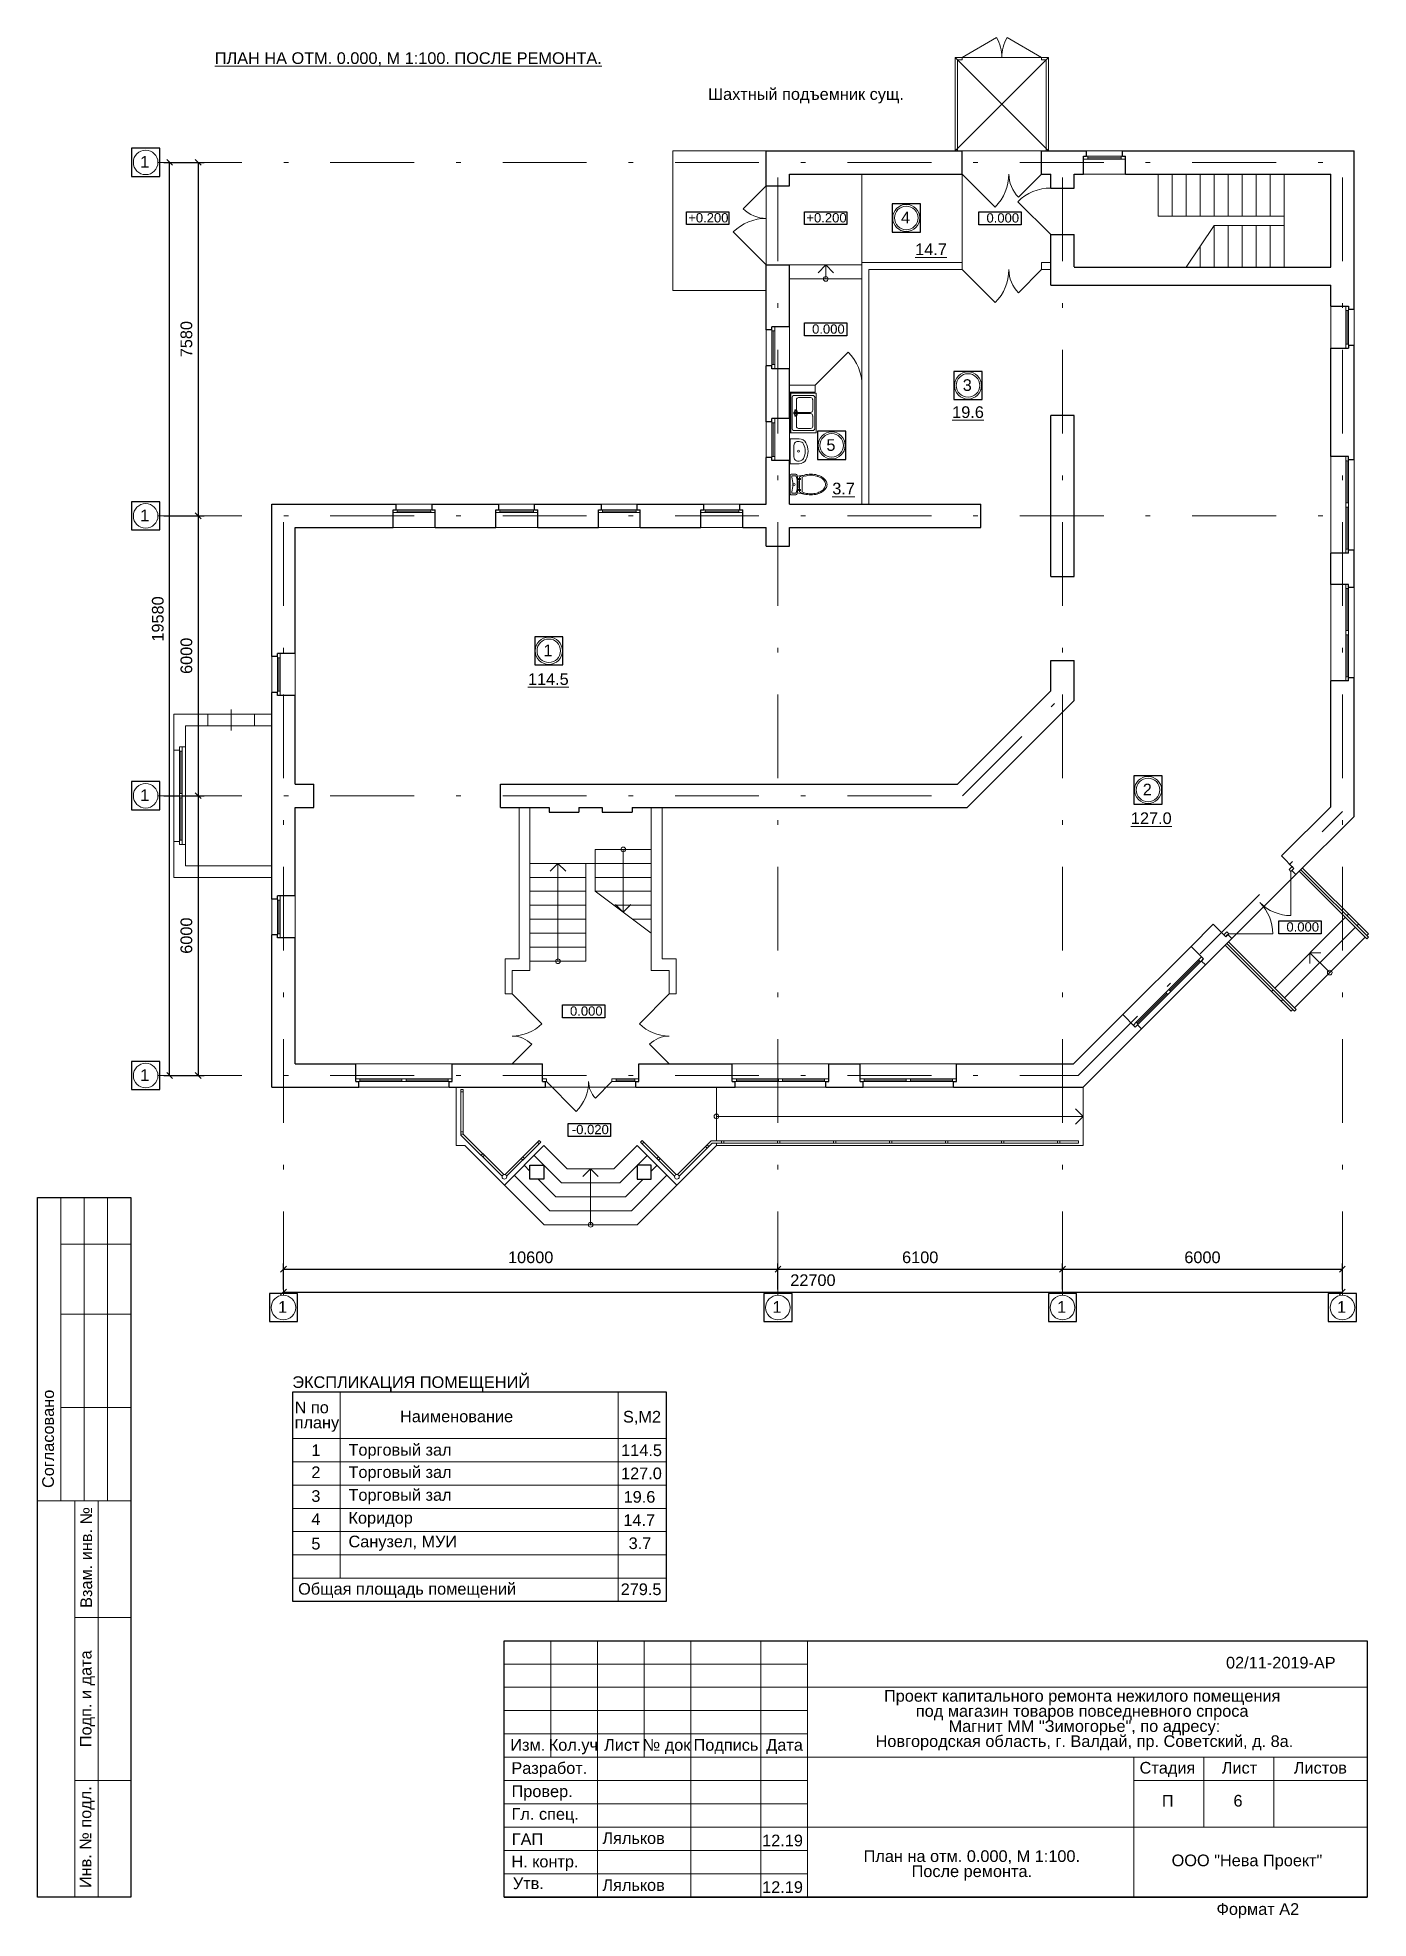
# Model space of a CAD drawing. Header units: metres. Extents: x 0 to 28.5, y 0 to 40.4.
import ezdxf
from ezdxf.enums import TextEntityAlignment as Align

# ---------------------------------------------------------------- set-up
doc = ezdxf.new("R2010")
doc.units = ezdxf.units.M
doc.header["$MEASUREMENT"] = 0
doc.linetypes.add('DGN Style 4', pattern=[3.597503, 1.797628, -0.898814, 0.002247, -0.898814])
doc.layers.add('YOLO_STAMP', color=1, linetype='Continuous')
doc.layers.add('YOLO_TABLE', color=1, linetype='Continuous')
doc.styles.add('GOST 2.304', font='CS_Gost2304.shx')
doc.styles.get("Standard").update_dxf_attribs({"font": 'txt.shx', "width": 0.8, "height": 0.0025})
doc.styles.add('Style-Arial', font='arial.ttf')
doc.dimstyles.get("Standard").update_dxf_attribs({"dimtxt": 0.0025, "dimasz": 0.18, "dimexe": 0.18, "dimexo": 0.0625, "dimgap": 0.09, "dimtad": 0, "dimtih": 1, "dimtoh": 1, "dimdec": 4, "dimzin": 0, "dimdsep": 46, "dimtxsty": 'Standard', "dimcen": 0.09, "dimadec": 0, "dimazin": 0, "dimtfac": 1, "dimtdec": 4, "dimtofl": 0, "dimtmove": 0, "dimatfit": 3, "dimfxl": 1, "dimtolj": 1, "dimtzin": 0, "dimarcsym": 0})

msp = doc.modelspace()

# ---------------------------------------------------------------- texts
at = {"color": 7, "linetype": 'Continuous', "lineweight": 13, "style": 'Style-Arial'}
for s, height, p in [('%%uПЛАН НА ОТМ. 0.000, М 1:100. ПОСЛЕ РЕМОНТА.%%U', 0.25, (3.79782268, 40.05750258)), ('Шахтный подъемник сущ.', 0.25, (14.37352825, 39.28659473)), ('+0.200', 0.2, (13.94623119, 36.60946253)), ('+0.200', 0.2, (16.4791885, 36.60946253)), ('0.000', 0.2, (20.33920442, 36.60642344)), ('%%u14.7%%U', 0.25, (18.811252, 35.95816417)), ('0.000', 0.2, (16.60110207, 34.22398945)), ('%%u19.6%%U', 0.25, (19.60437511, 32.46682437)), ('%%u3.7%%U', 0.25, (17.03419357, 30.82947343)), ('%%u114.5%%U', 0.25, (10.51020076, 26.74274767)), ('%%u127.0%%U', 0.25, (23.43530064, 23.7603227)), ('0.000', 0.2, (26.76913149, 21.40468385)), ('0.000', 0.2, (11.41178132, 19.60050605)), ('-0.020', 0.2, (11.45188344, 17.06048234))]:
    msp.add_text(s, height=height, dxfattribs=at).set_placement(p, align=Align.TOP_LEFT)
at = {"color": 7, "linetype": 'Continuous', "lineweight": 30, "style": 'Style-Arial'}
for p in [(2.1998523, 37.8340498), (2.1998523, 30.2540498), (2.1998523, 24.2540498), (2.1998523, 18.2540498), (5.15361957, 13.2800063), (15.75361957, 13.2800063), (21.85361957, 13.2800063), (27.85361957, 13.2800063)]:
    msp.add_text('1', height=0.25, dxfattribs=at).set_placement(p, align=Align.TOP_LEFT)
at = {"color": 7, "lineweight": 13, "style": 'Style-Arial'}
msp.add_text('ЭКСПЛИКАЦИЯ ПОМЕЩЕНИЙ ', height=0.25, dxfattribs=at).set_placement((8.05557618, 11.54329194), align=Align.MIDDLE_CENTER)
at = {"color": 7, "linetype": 'Continuous', "lineweight": 0, "style": 'Style-Arial'}
for s, p in [('Согласовано', (0.2244316, 10.32745237)), ('Взам. инв. №', (1.04271573, 7.7843907)), ('Подп. и дата', (1.0298293, 4.754597)), ('Инв. № подл.', (1.02536468, 1.7866792))]:
    msp.add_text(s, height=0.25002, rotation=90, dxfattribs=at).set_placement(p, align=Align.MIDDLE_CENTER)
at = {"color": 7, "linetype": 'Continuous', "lineweight": 13, "style": 'Style-Arial'}
for s, p in [('1', (5.86764041, 10.08298092)), ('2', (5.86764041, 9.61098843)), ('3', (5.86764041, 9.1016048)), ('4', (5.86764041, 8.60617689)), ('5', (5.86764041, 8.08032988))]:
    msp.add_text(s, height=0.25, dxfattribs=at).set_placement(p, align=Align.MIDDLE_LEFT)
at = {"color": 7, "linetype": 'Continuous', "lineweight": 0, "style": 'Style-Arial'}
for s, p in [('Торговый зал', (6.66345473, 10.09254201)), ('114.5', (12.5088992, 10.08313421)), ('Торговый зал', (6.66345473, 9.61588334)), ('127.0', (12.50650315, 9.5877063)), ('Торговый зал', (6.66345473, 9.1254749)), ('19.6', (12.56145, 9.08355607)), ('Коридор', (6.66345473, 8.63399706)), ('14.7', (12.55621696, 8.58463922)), ('Санузел, МУИ', (6.66345473, 8.12677975)), ('3.7', (12.66872716, 8.08921131)), ('Общая площадь помещений', (5.58397209, 7.1117091)), ('279.5', (12.4986536, 7.10266536))]:
    msp.add_text(s, height=0.25, dxfattribs=at).set_placement(p, align=Align.MIDDLE_LEFT)
at = {"color": 7, "linetype": 'Continuous', "lineweight": 13, "style": 'Style-Arial'}
msp.add_text('02/11-2019-АР', height=0.25, dxfattribs=at).set_placement((26.64897548, 5.65364431), align=Align.TOP_CENTER)
at = {"color": 7, "linetype": 'Continuous', "lineweight": 0, "style": 'Style-Arial'}
for s, p in [('Изм.', (10.50708463, 3.7650405)), ('Кол.уч', (11.48440477, 3.7650405)), ('Лист', (12.52280244, 3.7650405)), ('№ док', (13.48170374, 3.7650405)), ('Подпись', (14.75570307, 3.7650405)), ('Дата', (16.01118019, 3.7650405)), ('Разработ.', (10.96898281, 3.26907819)), ('Стадия', (24.21848155, 3.2750405)), ('Лист', (25.76280244, 3.2750405)), ('Листов', (27.49629349, 3.2750405)), ('Провер.', (10.81434566, 2.77134713)), ('Гл. спец.', (10.88061872, 2.28411732)), ('ГАП', (10.5012303, 1.74261385)), ('Н. контр.', (10.87551782, 1.2650405)), ('ООО "Нева Проект"', (25.92298117, 1.28952935)), ('Утв.', (10.51957004, 0.7982306)), ('Формат А2', (26.15623958, 0.24607333))]:
    msp.add_text(s, height=0.25, dxfattribs=at).set_placement(p, align=Align.MIDDLE_CENTER)
at = {"color": 7, "lineweight": 13, "style": 'Style-Arial'}
for p in [(12.10660417, 1.89129303), (12.10660417, 0.88587425)]:
    msp.add_text('Ляльков', height=0.25, dxfattribs=at).set_placement(p, align=Align.TOP_LEFT)
at = {"color": 7, "linetype": 'Continuous', "lineweight": 13, "char_height": 0.25, "style": 'Style-Arial'}
for s, insert, attachment_point, line_spacing_factor in [('N по \\Pплану', (5.50947406, 10.80266235), 4, 0.776524), ('Наименование', (7.768543, 10.80849878), 4, 0.6), ('Проект капитального ремонта нежилого помещения\\Pпод магазин товаров повседневного спроса\\P Магнит ММ "Зимогорье", по адресу:\\P Новгородская область, г. Валдай, пр. Советский, д. 8а.', (22.39074087, 4.94165161), 2, 0.776524), ('План на отм. 0.000, М 1:100.\\PПосле ремонта.', (20.02570035, 1.18119454), 5, 0.776524)]:
    msp.add_mtext(s, dxfattribs=dict(at, insert=insert, attachment_point=attachment_point, line_spacing_factor=line_spacing_factor))
at = {"color": 7, "linetype": 'Continuous', "lineweight": 0, "char_height": 0.25}
for s, insert, attachment_point, line_spacing_factor, style in [('S,М2', (12.95577322, 10.92749724), 2, 0.6, 'Style-Arial'), ('\\fArial|b0|i0|c204204|p39;П', (24.22564284, 2.56674361), 5, 0.72, 'GOST 2.304'), ('\\fArial|b0|i0|c204204|p39;6', (25.7309418, 2.56674361), 5, 0.72, 'GOST 2.304')]:
    msp.add_mtext(s, dxfattribs=dict(at, insert=insert, attachment_point=attachment_point, line_spacing_factor=line_spacing_factor, style=style))
at = {"color": 7, "linetype": 'Continuous', "lineweight": 30, "char_height": 0.25, "attachment_point": 1, "line_spacing_factor": 0.72, "style": 'GOST 2.304'}
for insert in [(15.53133202, 1.84132278), (15.53133202, 0.84132278)]:
    msp.add_mtext('\\fArial|b0|i0|c204204|p39;12.19', dxfattribs=dict(at, insert=insert))

# ---------------------------------------------------------------- blocks, each defined once
blk = doc.blocks.new('_Oblique')
at = {"color": 0, "linetype": 'ByBlock', "lineweight": -2}
blk.add_line((0.5, 0.5), (-0.5, -0.5), dxfattribs=at)
blk = doc.blocks.new('*D23')
at = {"color": 0, "linetype": 'Continuous', "lineweight": -2, "transparency": 16777216}
for p, q in [((5.269, 13.532), (5.269, 13.601)), ((5.269, 13.476), (27.969, 13.476)), ((27.969, 13.532), (27.969, 13.601))]:
    blk.add_line(p, q, dxfattribs=at)
at = {"layer": 'Defpoints', "color": 0, "linetype": 'Continuous', "transparency": 16777216}
for p in [(5.269, 13.407), (27.969, 13.476), (27.969, 13.407)]:
    blk.add_point(p, dxfattribs=at)
at = {"color": 0, "linetype": 'Continuous', "lineweight": -2, "transparency": 16777216, "xscale": 0.125, "yscale": 0.125, "zscale": 0.125, "rotation": 180}
blk.add_blockref('_Oblique', (5.269, 13.476), dxfattribs=at)
at = {"color": 0, "linetype": 'Continuous', "lineweight": -2, "transparency": 16777216, "xscale": 0.125, "yscale": 0.125, "zscale": 0.125}
blk.add_blockref('_Oblique', (27.969, 13.476), dxfattribs=at)
at = {"color": 0, "linetype": 'Continuous', "lineweight": 0, "transparency": 16777216, "insert": (16.619, 13.728), "char_height": 0.25, "attachment_point": 5, "style": 'Style-Arial'}
blk.add_mtext('\\A1;22700', dxfattribs=at)
blk = doc.blocks.new('*D24')
at = {"color": 0, "linetype": 'Continuous', "lineweight": -2, "transparency": 16777216}
for p, q in [((5.269, 13.532), (5.269, 14.091)), ((5.269, 13.966), (15.869, 13.966)), ((15.869, 13.532), (15.869, 14.091))]:
    blk.add_line(p, q, dxfattribs=at)
at = {"layer": 'Defpoints', "color": 0, "linetype": 'Continuous', "transparency": 16777216}
for p in [(15.869, 13.966), (5.269, 13.407), (15.869, 13.407)]:
    blk.add_point(p, dxfattribs=at)
at = {"color": 0, "linetype": 'Continuous', "lineweight": -2, "transparency": 16777216, "xscale": 0.125, "yscale": 0.125, "zscale": 0.125, "rotation": 180}
blk.add_blockref('_Oblique', (5.269, 13.966), dxfattribs=at)
at = {"color": 0, "linetype": 'Continuous', "lineweight": -2, "transparency": 16777216, "xscale": 0.125, "yscale": 0.125, "zscale": 0.125}
blk.add_blockref('_Oblique', (15.869, 13.966), dxfattribs=at)
at = {"color": 0, "linetype": 'Continuous', "lineweight": 0, "transparency": 16777216, "insert": (10.569, 14.219), "char_height": 0.25, "attachment_point": 5, "style": 'Style-Arial'}
blk.add_mtext('\\A1;10600', dxfattribs=at)
blk = doc.blocks.new('*D25')
at = {"color": 0, "linetype": 'Continuous', "lineweight": -2, "transparency": 16777216}
for p, q in [((2.704, 37.697), (2.955, 37.697)), ((2.83, 18.117), (2.83, 37.697)), ((2.704, 18.117), (2.955, 18.117))]:
    blk.add_line(p, q, dxfattribs=at)
at = {"layer": 'Defpoints', "color": 0, "linetype": 'Continuous', "transparency": 16777216}
for p in [(2.579, 37.697), (2.83, 37.697), (2.579, 18.117)]:
    blk.add_point(p, dxfattribs=at)
at = {"color": 0, "linetype": 'Continuous', "lineweight": -2, "transparency": 16777216, "xscale": 0.125, "yscale": 0.125, "zscale": 0.125}
for p, rotation in [((2.83, 37.697), 90), ((2.83, 18.117), 270)]:
    blk.add_blockref('_Oblique', p, dxfattribs=dict(at, rotation=rotation))
at = {"color": 0, "linetype": 'Continuous', "lineweight": 0, "transparency": 16777216, "insert": (2.577, 27.907), "char_height": 0.25, "attachment_point": 5, "rotation": 90, "style": 'Style-Arial'}
blk.add_mtext('\\A1;19580', dxfattribs=at)
blk = doc.blocks.new('*D26')
at = {"color": 0, "linetype": 'Continuous', "lineweight": -2, "transparency": 16777216}
for p, q in [((2.704, 37.697), (3.568, 37.697)), ((3.443, 37.697), (3.443, 30.117)), ((2.704, 30.117), (3.568, 30.117))]:
    blk.add_line(p, q, dxfattribs=at)
at = {"layer": 'Defpoints', "color": 0, "linetype": 'Continuous', "transparency": 16777216}
for p in [(2.579, 37.697), (2.579, 30.117), (3.443, 30.117)]:
    blk.add_point(p, dxfattribs=at)
at = {"color": 0, "linetype": 'Continuous', "lineweight": -2, "transparency": 16777216, "xscale": 0.125, "yscale": 0.125, "zscale": 0.125}
for p, rotation in [((3.443, 37.697), 90), ((3.443, 30.117), 270)]:
    blk.add_blockref('_Oblique', p, dxfattribs=dict(at, rotation=rotation))
at = {"color": 0, "linetype": 'Continuous', "lineweight": 0, "transparency": 16777216, "insert": (3.19, 33.907), "char_height": 0.25, "attachment_point": 5, "rotation": 90, "style": 'Style-Arial'}
blk.add_mtext('\\A1;7580', dxfattribs=at)
blk = doc.blocks.new('*U11')
at = {"color": 7, "linetype": 'Continuous', "lineweight": 13}
for radius in [0.291, 0.252]:
    blk.add_circle((0, 0), radius, dxfattribs=at)
at = {"color": 7, "linetype": 'Continuous', "lineweight": 13, "style": 'Style-Arial'}
blk.add_text('1', height=0.25, dxfattribs=at).set_placement((-0.113, 0.133), align=Align.TOP_LEFT)
blk = doc.blocks.new('*U12')
at = {"color": 7, "linetype": 'Continuous', "lineweight": 13}
for radius in [0.291, 0.252]:
    blk.add_circle((0, 0), radius, dxfattribs=at)
at = {"color": 7, "linetype": 'Continuous', "lineweight": 13, "style": 'Style-Arial'}
blk.add_text('2', height=0.25, dxfattribs=at).set_placement((-0.113, 0.133), align=Align.TOP_LEFT)
blk = doc.blocks.new('*U6')
at = {"color": 7, "linetype": 'Continuous', "lineweight": 13}
for radius in [0.291, 0.252]:
    blk.add_circle((0, 0), radius, dxfattribs=at)
at = {"color": 7, "linetype": 'Continuous', "lineweight": 13, "style": 'Style-Arial'}
blk.add_text('3', height=0.25, dxfattribs=at).set_placement((-0.113, 0.133), align=Align.TOP_LEFT)
blk = doc.blocks.new('*U13')
at = {"color": 7, "linetype": 'Continuous', "lineweight": 13}
for radius in [0.291, 0.252]:
    blk.add_circle((0, 0), radius, dxfattribs=at)
at = {"color": 7, "linetype": 'Continuous', "lineweight": 13, "style": 'Style-Arial'}
blk.add_text('4', height=0.25, dxfattribs=at).set_placement((-0.113, 0.133), align=Align.TOP_LEFT)
blk = doc.blocks.new('*U7')
at = {"color": 7, "linetype": 'Continuous', "lineweight": 13}
for radius in [0.291, 0.252]:
    blk.add_circle((0, 0), radius, dxfattribs=at)
at = {"color": 7, "linetype": 'Continuous', "lineweight": 13, "style": 'Style-Arial'}
blk.add_text('5', height=0.25, dxfattribs=at).set_placement((-0.113, 0.133), align=Align.TOP_LEFT)
blk = doc.blocks.new('SINK10')
at = {"color": 8, "linetype": 'Continuous', "lineweight": 13}
for p, q in [((-23, 0), (-23, -16.8)), ((23, 0), (-23, 0)), ((23, 0), (23, -16.8)), ((-17.9, -12.3), (-18, -13.4)), ((-18, -13.4), (-18, -16.8)), ((-17.5, -11.2), (-17.9, -12.3)), ((-16.8, -10.1), (-17.5, -11.2)), ((-15.9, -9.2), (-16.8, -10.1)), ((-14.8, -8.3), (-15.9, -9.2)), ((-13.6, -7.7), (-14.8, -8.3)), ((-12.2, -7.2), (-13.6, -7.7)), ((-10.7, -6.9), (-12.2, -7.2)), ((-9.1, -6.8), (-10.7, -6.9)), ((-9.1, -6.8), (-9.1, -6.8)), ((9.1, -6.8), (-9.1, -6.8)), ((9.1, -6.8), (9.1, -6.8)), ((10.7, -6.9), (9.1, -6.8)), ((12.2, -7.2), (10.7, -6.9)), ((13.6, -7.7), (12.2, -7.2)), ((14.8, -8.3), (13.6, -7.7)), ((15.9, -9.2), (14.8, -8.3)), ((16.8, -10.1), (15.9, -9.2)), ((17.5, -11.2), (16.8, -10.1)), ((17.9, -12.3), (17.5, -11.2)), ((18, -13.4), (17.9, -12.3)), ((18, -13.4), (18, -16.8))]:
    blk.add_line(p, q, dxfattribs=at)
for centre, radius, start, end in [((-9.1, -16.8), 13.9, 180, 241.5254), ((-9.1, -16.8), 8.89, 180, 241.5254), ((0, 0), 33, 241.5254, 298.4746), ((0, 0), 28, 241.5254, 298.4746), ((0, -15.2), 1.75, 0, 360), ((9.1, -16.8), 8.89, 298.4746, 360), ((9.1, -16.8), 13.9, 298.4746, 360)]:
    blk.add_arc(centre, radius, start, end, dxfattribs=at)
blk = doc.blocks.new('SINK4')
at = {"color": 8, "linetype": 'Continuous', "lineweight": 13}
for p, q in [((-45, 0), (45, 0)), ((-45, -60), (-45, 0)), ((-45, -2), (45, -2)), ((-40, -10), (-40, -52)), ((35, -5), (-35, -5)), ((-35, -20), (-35, -47)), ((-6.5, -15), (-30, -15)), ((-7.4, -12), (-7.5, -12.3)), ((-7.5, -12.3), (-7.5, -12.8)), ((-7.5, -12.8), (-7.4, -13.4)), ((-7.1, -11.4), (-7.4, -12)), ((-7.2, -11.9), (-7.4, -12)), ((-7.4, -13.4), (-7.3, -14)), ((-7.3, -14), (-7.1, -14.5)), ((-7, -11.9), (-7.2, -11.9)), ((-6.9, -11.3), (-7.1, -11.4)), ((-7.1, -14.5), (-6.9, -15.1)), ((-6.8, -12.1), (-7, -11.9)), ((-3, -11.2), (-6.9, -11.3)), ((-6.6, -11.3), (-6.9, -11.3)), ((-6.9, -15.1), (-6.6, -15.5)), ((-6.5, -12.5), (-6.8, -12.1)), ((-6.3, -11.6), (-6.6, -11.3)), ((-6.6, -15.5), (-6.4, -15.7)), ((-6.3, -13), (-6.5, -12.5)), ((-6.4, -15.7), (-6.2, -15.7)), ((-5.9, -16), (-6.4, -15.7)), ((-6, -12.1), (-6.3, -11.6)), ((-6.1, -13.6), (-6.3, -13)), ((-6.2, -15.7), (-6, -15.6)), ((-6, -14.2), (-6.1, -13.6)), ((-5.7, -12.7), (-6, -12.1)), ((-5.9, -14.8), (-6, -14.2)), ((-6, -15.6), (-5.9, -15.3)), ((-5.9, -15.3), (-5.9, -14.8)), ((-5.9, -16), (-5.6, -16.1)), ((-5.5, -13.5), (-5.7, -12.7)), ((-2.2, -14.1), (-5.6, -16.1)), ((-5.6, -16.1), (-5.4, -15.9)), ((-5.3, -14.2), (-5.5, -13.5)), ((-5.4, -15.9), (-5.3, -15.5)), ((-5.3, -14.9), (-5.3, -14.2)), ((-5.3, -15.5), (-5.3, -14.9)), ((-2.8, -11.3), (-3, -11.2)), ((-2.6, -11.4), (-2.8, -11.3)), ((-2.3, -10.4), (-2.7, -11.1)), ((-2.7, -11.1), (-2.7, -11.4)), ((-1.9, -11.3), (-2.6, -11.5)), ((-2.4, -11.7), (-2.6, -11.4)), ((-2.3, -12.1), (-2.4, -11.7)), ((-1.6, -9.7), (-2.3, -10.4)), ((-2.1, -12.6), (-2.3, -12.1)), ((-2.2, -14.1), (-2.1, -14)), ((-2, -13), (-2.1, -12.6)), ((-2.1, -14), (-2, -13.8)), ((-2, -13.4), (-2, -13)), ((-2, -13.8), (-2, -13.4)), ((-1.3, -13.6), (-2, -13.8)), ((-2, -13.9), (-1.6, -14.3)), ((-0.9, -9.3), (-1.6, -9.7)), ((-1.6, -14.3), (-0.9, -14.7)), ((-1.2, -11.1), (-1.5, -12)), ((-1.5, -12), (-1.2, -12.9)), ((-1.5, -47), (-1.5, -20)), ((-0.5, -10.6), (-1.2, -11.1)), ((-1.2, -12.9), (-0.9, -13.1)), ((-1.1, -32), (-0.9, -31.4)), ((-0.9, -32.6), (-1.1, -32)), ((-0.8, -11.4), (-1, -12)), ((-1, -12), (-0.9, -12.5)), ((0, -9.2), (-0.9, -9.3)), ((-0.7, -11.5), (-0.9, -12)), ((-0.9, -12), (-0.9, -32)), ((-0.9, -14.7), (-0.9, -14.7)), ((-0.7, -32.5), (-0.9, -32)), ((-0.3, -11), (-0.8, -11.4)), ((-0.3, -32.9), (-0.9, -32.6)), ((-0.9, -32.6), (-0.7, -33)), ((-0.3, -11.2), (-0.7, -11.5)), ((-0.3, -32.8), (-0.7, -32.5)), ((-0.3, -33.3), (-0.7, -33)), ((0.5, -10.6), (-0.5, -10.6)), ((0.3, -11), (-0.3, -11)), ((0.3, -11.2), (-0.3, -11.2)), ((0.3, -32.8), (-0.3, -32.8)), ((0.3, -32.9), (-0.3, -32.9)), ((0.3, -33.3), (-0.3, -33.3)), ((0.9, -9.3), (0, -9.2)), ((0.8, -11.4), (0.3, -11)), ((0.7, -11.5), (0.3, -11.2)), ((0.7, -32.5), (0.3, -32.8)), ((0.8, -32.6), (0.3, -32.9)), ((0.7, -33), (0.3, -33.3)), ((1.2, -11.1), (0.5, -10.6)), ((0.8, -12), (0.7, -11.5)), ((0.8, -32), (0.7, -32.5)), ((0.8, -32.6), (0.7, -33)), ((1, -12), (0.8, -11.4)), ((0.8, -12.5), (1, -12)), ((0.8, -12), (0.8, -32)), ((0.8, -13.1), (1.2, -12.9)), ((0.8, -14.7), (0.9, -14.7)), ((0.8, -31.4), (1, -32)), ((1, -32), (0.8, -32.6)), ((1.6, -9.7), (0.9, -9.3)), ((0.9, -14.7), (1.6, -14.3)), ((1.5, -12), (1.2, -11.1)), ((1.2, -12.9), (1.5, -12)), ((1.3, -13.6), (2, -13.8)), ((1.5, -20), (1.5, -47)), ((2.3, -10.4), (1.6, -9.7)), ((1.6, -14.3), (2, -13.9)), ((1.9, -11.3), (2.6, -11.5)), ((2.1, -12.6), (2, -13)), ((2, -13), (2, -13.4)), ((2, -13.4), (2, -13.8)), ((2, -13.8), (2.1, -14)), ((2.3, -12.1), (2.1, -12.6)), ((2.1, -14), (2.2, -14.1)), ((2.2, -14.1), (5.6, -16.1)), ((2.7, -11.1), (2.3, -10.4)), ((2.4, -11.7), (2.3, -12.1)), ((2.6, -11.4), (2.4, -11.7)), ((2.8, -11.3), (2.6, -11.4)), ((2.7, -11.4), (2.7, -11.1)), ((3, -11.2), (2.8, -11.3)), ((3, -11.2), (6.9, -11.3)), ((5.5, -13.5), (5.3, -14.2)), ((5.3, -14.2), (5.3, -14.9)), ((5.3, -14.9), (5.3, -15.5)), ((5.3, -15.5), (5.4, -15.9)), ((5.4, -15.9), (5.6, -16.1)), ((5.7, -12.7), (5.5, -13.5)), ((5.6, -16.1), (5.9, -16)), ((6, -12.1), (5.7, -12.7)), ((6, -14.2), (5.9, -14.8)), ((5.9, -14.8), (5.9, -15.3)), ((5.9, -15.3), (6, -15.6)), ((5.9, -16), (6.4, -15.7)), ((6.3, -11.6), (6, -12.1)), ((6.1, -13.6), (6, -14.2)), ((6, -15.6), (6.2, -15.7)), ((6.3, -13), (6.1, -13.6)), ((6.2, -15.7), (6.4, -15.7)), ((6.6, -11.3), (6.3, -11.6)), ((6.5, -12.5), (6.3, -13)), ((6.4, -15.7), (6.6, -15.5)), ((6.8, -12.1), (6.5, -12.5)), ((30, -15), (6.5, -15)), ((6.9, -11.3), (6.6, -11.3)), ((6.6, -15.5), (6.9, -15.1)), ((7, -11.9), (6.8, -12.1)), ((7.1, -11.4), (6.9, -11.3)), ((6.9, -15.1), (7.1, -14.5)), ((7.2, -11.9), (7, -11.9)), ((7.1, -11.4), (7.4, -12)), ((7.1, -14.5), (7.3, -14)), ((7.4, -12), (7.2, -11.9)), ((7.3, -14), (7.4, -13.4)), ((7.5, -12.3), (7.4, -12)), ((7.4, -13.4), (7.5, -12.8)), ((7.5, -12.8), (7.5, -12.3)), ((35, -47), (35, -20)), ((40, -52), (40, -10)), ((45, -60), (45, 0)), ((-45, -60), (45, -60)), ((-35, -57), (35, -57)), ((-30, -52), (-6.5, -52)), ((6.5, -52), (30, -52))]:
    blk.add_line(p, q, dxfattribs=at)
for centre, start, end in [((-35, -10), 90, 180), ((-30, -20), 90, 180), ((-6.5, -20), 0, 90), ((6.5, -20), 90, 180), ((30, -20), 0, 90), ((35, -10), 0, 90), ((-35, -52), 180, 270), ((-30, -47), 180, 270), ((-6.5, -47), 270, 0), ((6.5, -47), 180, 270), ((30, -47), 270, 0), ((35, -52), 270, 0)]:
    blk.add_arc(centre, 5, start, end, dxfattribs=at)
for p in [(-35, -57), (-30, -52), (6.5, -52)]:
    blk.add_point(p, dxfattribs=at)
blk = doc.blocks.new('ун3_1')
at = {"color": 8, "linetype": 'Continuous', "lineweight": 13}
for p, q in [((-0.26, 0.026), (-0.26, 0.142)), ((-0.239, 0.354), (-0.212, 0.175)), ((0.234, 0), (-0.234, 0)), ((-0.221, 0.062), (-0.221, 0.126)), ((0.187, 0.299), (-0.187, 0.299)), ((-0.148, 0.232), (-0.187, 0.232)), ((0.129, 0.232), (-0.128, 0.232)), ((0.187, 0.232), (0.149, 0.232)), ((0.239, 0.354), (0.212, 0.175)), ((0.221, 0.126), (0.221, 0.062)), ((0.26, 0.142), (0.26, 0.026))]:
    blk.add_line(p, q, dxfattribs=at)
at = {"color": 8, "linetype": 'Continuous', "lineweight": 13, "flags": 128}
for points in [[(-0.128, 0.255), (-0.128, 0.206), (-0.148, 0.206), (-0.148, 0.255), (-0.128, 0.255)], [(0.129, 0.255), (0.129, 0.206), (0.149, 0.206), (0.149, 0.255), (0.129, 0.255)]]:
    blk.add_lwpolyline(points, close=True, dxfattribs=at)
at = {"color": 8, "linetype": 'Continuous', "lineweight": 13}
blk.add_circle((0, 0.099), 0.0222, dxfattribs=at)
for centre, radius, start, end in [((0.379, 0.517), 0.639, 165.2133, 180), ((0.379, 0.517), 0.639, 180, 194.7867), ((0.192, 0.566), 0.446, 147.4922, 165.2133), ((0.34, 0.519), 0.573, 165.2133, 180), ((0.34, 0.519), 0.573, 180, 194.7867), ((0.172, 0.563), 0.4, 147.4922, 165.2133), ((0.074, 0.641), 0.306, 123.0235, 147.4922), ((0.067, 0.631), 0.275, 123.0235, 147.4922), ((0, 0.755), 0.17, 90, 123.0235), ((0, 0.733), 0.153, 90, 123.0235), ((0, 0.755), 0.17, 56.9765, 90), ((0, 0.733), 0.153, 56.9765, 90), ((-0.066, 0.631), 0.275, 32.5078, 56.9765), ((-0.074, 0.641), 0.306, 32.5078, 56.9765), ((-0.172, 0.563), 0.4, 14.7867, 32.5078), ((-0.192, 0.566), 0.446, 14.7867, 32.5078), ((-0.34, 0.519), 0.573, 0, 14.7867), ((-0.34, 0.519), 0.573, 345.2133, 0), ((-0.379, 0.517), 0.639, 0, 14.7867), ((-0.379, 0.517), 0.639, 345.2133, 0), ((-0.234, 0.142), 0.026, 106.9888, 180), ((-0.234, 0.026), 0.026, 180, 270), ((0, -0.624), 0.827, 73.0112, 106.9888), ((0.192, 0.467), 0.446, 194.7867, 211.8511), ((-0.195, 0.126), 0.026, 104.5756, 180), ((-0.195, 0.062), 0.026, 180, 287.342), ((0.172, 0.475), 0.4, 194.7867, 206.0947), ((0, -0.624), 0.801, 75.4244, 104.5756), ((0, -0.562), 0.628, 72.658, 107.342), ((-0.172, 0.475), 0.4, 333.9053, 345.2133), ((-0.192, 0.467), 0.446, 328.1489, 345.2133), ((0.195, 0.062), 0.026, 252.658, 0), ((0.195, 0.126), 0.026, 0, 75.4244), ((0.234, 0.026), 0.026, 270, 0), ((0.234, 0.142), 0.026, 0, 73.0112)]:
    blk.add_arc(centre, radius, start, end, dxfattribs=at)
at = {"color": 8, "linetype": 'Continuous', "lineweight": 13, "insert": (0.046, 0.047), "char_height": 0.013, "width": 61.84848, "attachment_point": 3}
blk.add_mtext('Spais Shattl', dxfattribs=at)
blk = doc.blocks.new('*U15')
at = {"color": 7, "linetype": 'Continuous', "lineweight": 13}
for p, q in [((1.499, 0.014), (0.049, 1.464)), ((1.534, 0.049), (0.085, 1.499)), ((1.534, 0.12), (0.12, 1.534)), ((-0.474, -1.039), (1.039, 0.474)), ((1.075, 0.509), (1.11, 0.544)), ((-0.05, -1.464), (1.464, 0.049)), ((1.499, 0.085), (1.534, 0.12)), ((1.499, 0.014), (1.534, 0.049)), ((-1.534, -0.12), (-0.12, -1.534)), ((-1.499, -0.085), (-0.05, -1.534)), ((-1.464, -0.05), (-0.014, -1.499)), ((-0.544, -1.11), (-0.509, -1.075)), ((-0.12, -1.534), (-0.085, -1.499)), ((-0.05, -1.534), (-0.014, -1.499))]:
    blk.add_line(p, q, dxfattribs=at)
at = {"color": 7, "linetype": 'Continuous', "lineweight": 0}
for p, q in [((-0.262, -1.252), (1.252, 0.262)), ((1.287, 0.297), (1.322, 0.332)), ((0.707, -0.707), (0.283, -0.283)), ((0.516, -0.283), (0.283, -0.283)), ((0.283, -0.516), (0.283, -0.283)), ((-0.332, -1.322), (-0.297, -1.287))]:
    blk.add_line(p, q, dxfattribs=at)
blk.add_circle((0.707, -0.707), 0.0502, dxfattribs=at)
blk = doc.blocks.new('*U16')
at = {"color": 7, "linetype": 'Continuous', "lineweight": 13}
for p, q in [((0.689, 0.647), (0.689, -0.298)), ((-0.647, -0.689), (0.298, -0.689))]:
    blk.add_line(p, q, dxfattribs=at)
at = {"color": 7, "linetype": 'Continuous', "lineweight": 13, "flags": 128}
for points in [[(0.647, 0.689), (0.711, 0.753), (0.753, 0.711), (0.689, 0.647), (0.647, 0.689)], [(-0.753, -0.711), (-0.689, -0.647), (-0.647, -0.689), (-0.711, -0.753), (-0.753, -0.711)]]:
    blk.add_lwpolyline(points, close=True, dxfattribs=at)
at = {"color": 7, "linetype": 'Continuous', "lineweight": 0}
for centre, start, end in [((-0.647, -0.689), 0, 45), ((0.689, 0.647), 225, 270)]:
    blk.add_arc(centre, 0.945, start, end, dxfattribs=at)
blk = doc.blocks.new('*U17')
at = {"color": 7, "linetype": 'Continuous', "lineweight": 13}
for p, q in [((-0.85, 0.788), (-0.114, 1.213)), ((0.85, 0.788), (0.114, 1.213)), ((-0.85, 0.738), (-0.85, 0.788)), ((0.85, 0.738), (0.85, 0.788))]:
    blk.add_line(p, q, dxfattribs=at)
at = {"color": 7, "linetype": 'Continuous', "lineweight": 13, "flags": 128}
for points in [[(-1, -1.212), (-1, 0.788), (-0.85, 0.788)], [(-0.95, -1.212), (-0.95, 0.738), (-0.85, 0.738)], [(0.85, 0.788), (1, 0.788), (1, -1.212)], [(0.85, 0.738), (0.95, 0.738), (0.95, -1.212)]]:
    blk.add_lwpolyline(points, dxfattribs=at)
at = {"color": 7, "linetype": 'Continuous', "lineweight": 0}
for centre, start, end in [((-0.85, 0.788), 0, 30), ((0.85, 0.788), 150, 180)]:
    blk.add_arc(centre, 0.85, start, end, dxfattribs=at)
blk = doc.blocks.new('*D19')
at = {"color": 0, "linetype": 'Continuous', "lineweight": -2, "transparency": 16777216}
for p, q in [((15.869, 13.532), (15.869, 14.091)), ((15.869, 13.966), (21.969, 13.966)), ((21.969, 13.532), (21.969, 14.091))]:
    blk.add_line(p, q, dxfattribs=at)
at = {"layer": 'Defpoints', "color": 0, "linetype": 'Continuous', "transparency": 16777216}
for p in [(21.969, 13.966), (15.869, 13.407), (21.969, 13.407)]:
    blk.add_point(p, dxfattribs=at)
at = {"color": 0, "linetype": 'Continuous', "lineweight": -2, "transparency": 16777216, "xscale": 0.125, "yscale": 0.125, "zscale": 0.125, "rotation": 180}
blk.add_blockref('_Oblique', (15.869, 13.966), dxfattribs=at)
at = {"color": 0, "linetype": 'Continuous', "lineweight": -2, "transparency": 16777216, "xscale": 0.125, "yscale": 0.125, "zscale": 0.125}
blk.add_blockref('_Oblique', (21.969, 13.966), dxfattribs=at)
at = {"color": 0, "linetype": 'Continuous', "lineweight": 0, "transparency": 16777216, "insert": (18.919, 14.219), "char_height": 0.25, "attachment_point": 5, "style": 'Style-Arial'}
blk.add_mtext('\\A1;6100', dxfattribs=at)
blk = doc.blocks.new('*D20')
at = {"color": 0, "linetype": 'Continuous', "lineweight": -2, "transparency": 16777216}
for p, q in [((21.969, 13.532), (21.969, 14.091)), ((21.969, 13.966), (27.969, 13.966)), ((27.969, 13.532), (27.969, 14.091))]:
    blk.add_line(p, q, dxfattribs=at)
at = {"layer": 'Defpoints', "color": 0, "linetype": 'Continuous', "transparency": 16777216}
for p in [(27.969, 13.966), (21.969, 13.407), (27.969, 13.407)]:
    blk.add_point(p, dxfattribs=at)
at = {"color": 0, "linetype": 'Continuous', "lineweight": -2, "transparency": 16777216, "xscale": 0.125, "yscale": 0.125, "zscale": 0.125, "rotation": 180}
blk.add_blockref('_Oblique', (21.969, 13.966), dxfattribs=at)
at = {"color": 0, "linetype": 'Continuous', "lineweight": -2, "transparency": 16777216, "xscale": 0.125, "yscale": 0.125, "zscale": 0.125}
blk.add_blockref('_Oblique', (27.969, 13.966), dxfattribs=at)
at = {"color": 0, "linetype": 'Continuous', "lineweight": 0, "transparency": 16777216, "insert": (24.969, 14.219), "char_height": 0.25, "attachment_point": 5, "style": 'Style-Arial'}
blk.add_mtext('\\A1;6000', dxfattribs=at)
blk = doc.blocks.new('*D21')
at = {"color": 0, "linetype": 'Continuous', "lineweight": -2, "transparency": 16777216}
for p, q in [((2.704, 30.117), (3.568, 30.117)), ((3.443, 30.117), (3.443, 24.117)), ((2.704, 24.117), (3.568, 24.117))]:
    blk.add_line(p, q, dxfattribs=at)
at = {"layer": 'Defpoints', "color": 0, "linetype": 'Continuous', "transparency": 16777216}
for p in [(2.579, 30.117), (2.579, 24.117), (3.443, 24.117)]:
    blk.add_point(p, dxfattribs=at)
at = {"color": 0, "linetype": 'Continuous', "lineweight": -2, "transparency": 16777216, "xscale": 0.125, "yscale": 0.125, "zscale": 0.125}
for p, rotation in [((3.443, 30.117), 90), ((3.443, 24.117), 270)]:
    blk.add_blockref('_Oblique', p, dxfattribs=dict(at, rotation=rotation))
at = {"color": 0, "linetype": 'Continuous', "lineweight": 0, "transparency": 16777216, "insert": (3.19, 27.117), "char_height": 0.25, "attachment_point": 5, "rotation": 90, "style": 'Style-Arial'}
blk.add_mtext('\\A1;6000', dxfattribs=at)
blk = doc.blocks.new('*D22')
at = {"color": 0, "linetype": 'Continuous', "lineweight": -2, "transparency": 16777216}
for p, q in [((2.704, 24.117), (3.568, 24.117)), ((3.443, 24.117), (3.443, 18.117)), ((2.704, 18.117), (3.568, 18.117))]:
    blk.add_line(p, q, dxfattribs=at)
at = {"layer": 'Defpoints', "color": 0, "linetype": 'Continuous', "transparency": 16777216}
for p in [(2.579, 24.117), (2.579, 18.117), (3.443, 18.117)]:
    blk.add_point(p, dxfattribs=at)
at = {"color": 0, "linetype": 'Continuous', "lineweight": -2, "transparency": 16777216, "xscale": 0.125, "yscale": 0.125, "zscale": 0.125}
for p, rotation in [((3.443, 24.117), 90), ((3.443, 18.117), 270)]:
    blk.add_blockref('_Oblique', p, dxfattribs=dict(at, rotation=rotation))
at = {"color": 0, "linetype": 'Continuous', "lineweight": 0, "transparency": 16777216, "insert": (3.19, 21.117), "char_height": 0.25, "attachment_point": 5, "rotation": 90, "style": 'Style-Arial'}
blk.add_mtext('\\A1;6000', dxfattribs=at)

# ---------------------------------------------------------------- dimensions: what is measured, and where the dimension line sits
at = {"color": 5, "linetype": 'Continuous', "lineweight": 0}
for base, p1, p2, angle, picture, middle in [((2.82971727, 37.69733665), (2.57886096, 18.11733665), (2.57886096, 37.69733665), 90, '*D25', (2.57707403, 27.90733665)), ((3.44289603, 30.11733665), (2.57886096, 37.69733665), (2.57886096, 30.11733665), 270, '*D26', (3.19025278, 33.90733665)), ((3.44289603, 24.11733665), (2.57886096, 30.11733665), (2.57886096, 24.11733665), 270, '*D21', (3.19025278, 27.11733665)), ((3.44289603, 18.11733665), (2.57886096, 24.11733665), (2.57886096, 18.11733665), 270, '*D22', (3.19025278, 21.11733665))]:
    dim = msp.add_linear_dim(base=base, p1=p1, p2=p2, angle=angle, dimstyle='Standard', override={"dimtxt": 0.25, "dimasz": 0.125, "dimexe": 0.125, "dimexo": 0.125, "dimgap": 0.125, "dimtad": 1, "dimtih": 0, "dimtoh": 0, "dimlfac": 1000, "dimzin": 11, "dimtxsty": 'Style-Arial', "dimblk": 'Oblique', "dimfrac": 2, "dimtzin": 11}, dxfattribs=at)
    dim.commit()
    dim.dimension.update_dxf_attribs({"geometry": picture, "text_midpoint": middle})
for base, p1, p2, picture, middle in [((15.86927279, 13.96645068), (5.26927279, 13.4066486), (15.86927279, 13.4066486), '*D24', (10.56927279, 14.21909392)), ((21.96927279, 13.96645068), (15.86927279, 13.4066486), (21.96927279, 13.4066486), '*D19', (18.91927279, 14.21909392)), ((27.96927279, 13.96645068), (21.96927279, 13.4066486), (27.96927279, 13.4066486), '*D20', (24.96927279, 14.21909392)), ((27.96927279, 13.47560687), (5.26927279, 13.4066486), (27.96927279, 13.4066486), '*D23', (16.61927279, 13.72825011))]:
    dim = msp.add_linear_dim(base=base, p1=p1, p2=p2, dimstyle='Standard', override={"dimtxt": 0.25, "dimasz": 0.125, "dimexe": 0.125, "dimexo": 0.125, "dimgap": 0.125, "dimtad": 1, "dimtih": 0, "dimtoh": 0, "dimlfac": 1000, "dimzin": 11, "dimtxsty": 'Style-Arial', "dimblk": 'Oblique', "dimfrac": 2, "dimtzin": 11}, dxfattribs=at)
    dim.commit()
    dim.dimension.update_dxf_attribs({"geometry": picture, "text_midpoint": middle})

# ---------------------------------------------------------------- linework, layer by layer
at = {"color": 7, "linetype": 'Continuous', "lineweight": 0}
for p, q in [((19.66927279, 39.94733665), (21.66927279, 37.94733665)), ((19.66927279, 37.94733665), (21.66927279, 39.94733665)), ((19.81927279, 37.94733665), (21.51927279, 37.94733665)), ((22.48427279, 37.94733665), (23.25427279, 37.94733665)), ((22.50927279, 37.82733665), (23.22927279, 37.82733665)), ((22.50927279, 37.79733665), (23.22927279, 37.79733665)), ((23.22927279, 37.76733665), (22.50927279, 37.76733665)), ((15.61927279, 37.19733665), (15.61927279, 35.59733665)), ((17.66927279, 35.54733665), (17.66927279, 37.44733665)), ((19.81927279, 35.54733665), (19.81927279, 37.44733665)), ((22.41927279, 37.44733665), (23.31927279, 37.44733665)), ((24.31927279, 36.54733665), (24.31927279, 37.44733665)), ((24.61927279, 36.54733665), (24.61927279, 37.44733665)), ((24.91927279, 36.54733665), (24.91927279, 37.44733665)), ((25.21927279, 36.54733665), (25.21927279, 37.44733665)), ((25.51927279, 36.54733665), (25.51927279, 37.44733665)), ((25.81927279, 36.54733665), (25.81927279, 37.44733665)), ((26.11927279, 36.54733665), (26.11927279, 37.44733665)), ((26.41927279, 36.54733665), (26.41927279, 37.44733665)), ((24.61927279, 35.44733665), (25.21927279, 36.34733665)), ((25.21927279, 35.44733665), (25.21927279, 36.34733665)), ((25.51927279, 35.44733665), (25.51927279, 36.34733665)), ((25.81927279, 35.44733665), (25.81927279, 36.34733665)), ((26.11927279, 35.44733665), (26.11927279, 36.34733665)), ((26.41927279, 35.44733665), (26.41927279, 36.34733665)), ((24.91927279, 35.44733665), (24.91927279, 35.89733665)), ((16.11927279, 35.49733665), (17.66927279, 35.49733665)), ((16.72939349, 35.33245735), (16.89427279, 35.49733665)), ((16.89427279, 35.19733665), (16.89427279, 35.49733665)), ((17.05915209, 35.33245735), (16.89427279, 35.49733665)), ((16.11927279, 35.19733665), (17.66927279, 35.19733665)), ((27.71927279, 34.61233665), (27.71927279, 33.71233665)), ((28.03927279, 33.80233665), (28.03927279, 34.52233665)), ((28.06927279, 34.52233665), (28.06927279, 33.80233665)), ((28.09927279, 34.52233665), (28.09927279, 33.80233665)), ((28.21927279, 34.54733665), (28.21927279, 33.77733665)), ((15.61927279, 33.33733665), (15.61927279, 34.10733665)), ((15.73927279, 33.36233665), (15.73927279, 34.08233665)), ((15.76927279, 33.36233665), (15.76927279, 34.08233665)), ((15.79927279, 34.08233665), (15.79927279, 33.36233665)), ((16.11927279, 33.27233665), (16.11927279, 34.17233665)), ((15.61927279, 31.36733665), (15.61927279, 32.13733665)), ((15.73927279, 31.39233665), (15.73927279, 32.11233665)), ((15.76927279, 31.39233665), (15.76927279, 32.11233665)), ((15.79927279, 32.11233665), (15.79927279, 31.39233665)), ((16.11927279, 31.30233665), (16.11927279, 32.20233665)), ((27.71927279, 29.31733665), (27.71927279, 31.38733665)), ((28.03927279, 29.40733665), (28.03927279, 31.29733665)), ((28.06927279, 30.39733665), (28.06927279, 31.29733665)), ((28.09927279, 31.29733665), (28.09927279, 29.40733665)), ((28.21927279, 31.32233665), (28.21927279, 29.38233665)), ((7.68427279, 30.36733665), (8.45427279, 30.36733665)), ((7.70927279, 30.24733665), (8.42927279, 30.24733665)), ((9.88427279, 30.36733665), (10.65427279, 30.36733665)), ((9.90927279, 30.24733665), (10.62927279, 30.24733665)), ((12.08427279, 30.36733665), (12.85427279, 30.36733665)), ((12.10927279, 30.24733665), (12.82927279, 30.24733665)), ((14.28427279, 30.36733665), (15.05427279, 30.36733665)), ((14.30927279, 30.24733665), (15.02927279, 30.24733665)), ((28.06927279, 29.40733665), (28.06927279, 30.30733665)), ((7.61927279, 29.86733665), (8.51927279, 29.86733665)), ((7.70927279, 30.21733665), (8.42927279, 30.21733665)), ((8.42927279, 30.18733665), (7.70927279, 30.18733665)), ((9.81927279, 29.86733665), (10.71927279, 29.86733665)), ((9.90927279, 30.21733665), (10.62927279, 30.21733665)), ((10.62927279, 30.18733665), (9.90927279, 30.18733665)), ((12.01927279, 29.86733665), (12.91927279, 29.86733665)), ((12.10927279, 30.21733665), (12.82927279, 30.21733665)), ((12.82927279, 30.18733665), (12.10927279, 30.18733665)), ((14.21927279, 29.86733665), (15.11927279, 29.86733665)), ((14.30927279, 30.21733665), (15.02927279, 30.21733665)), ((15.02927279, 30.18733665), (14.30927279, 30.18733665)), ((27.71927279, 26.57733665), (27.71927279, 28.64733665)), ((28.03927279, 26.66733665), (28.03927279, 28.55733665)), ((28.06927279, 27.65733665), (28.06927279, 28.55733665)), ((28.09927279, 28.55733665), (28.09927279, 26.66733665)), ((28.21927279, 28.58233665), (28.21927279, 26.64233665)), ((28.06927279, 26.66733665), (28.06927279, 27.56733665)), ((5.01927279, 26.33233665), (5.01927279, 27.10233665)), ((5.13927279, 26.35733665), (5.13927279, 27.07733665)), ((5.16927279, 26.35733665), (5.16927279, 27.07733665)), ((5.19927279, 27.07733665), (5.19927279, 26.35733665)), ((5.51927279, 26.26733665), (5.51927279, 27.16733665)), ((4.14927279, 25.96733665), (4.14927279, 25.51733665)), ((2.91927279, 25.09733665), (2.91927279, 23.13733665)), ((3.03927279, 23.16233665), (3.03927279, 25.07233665)), ((3.06927279, 24.16233665), (3.06927279, 25.07233665)), ((3.09927279, 25.07233665), (3.09927279, 23.16233665)), ((3.16927279, 23.07233665), (3.16927279, 25.16233665)), ((3.06927279, 23.16233665), (3.06927279, 24.07233665)), ((10.98939349, 22.50245735), (11.15427279, 22.66733665)), ((11.15427279, 20.56733665), (11.15427279, 22.66733665)), ((11.31915209, 22.50245735), (11.15427279, 22.66733665)), ((11.95427279, 22.66733665), (13.15427279, 22.66733665)), ((12.55427279, 22.96733665), (12.55427279, 21.61733665)), ((10.55427279, 22.36733665), (11.75427279, 22.36733665)), ((11.95427279, 22.36733665), (13.15427279, 22.36733665)), ((26.97009673, 22.42577244), (25.59830958, 21.05398528)), ((5.01927279, 21.13233665), (5.01927279, 21.90233665)), ((5.13927279, 21.15733665), (5.13927279, 21.87733665)), ((5.16927279, 21.15733665), (5.16927279, 21.87733665)), ((5.19927279, 21.87733665), (5.19927279, 21.15733665)), ((5.51927279, 21.06733665), (5.51927279, 21.96733665)), ((10.55427279, 22.06733665), (11.75427279, 22.06733665)), ((11.95427279, 22.06733665), (13.15427279, 22.06733665)), ((11.95427279, 22.06733665), (13.15427279, 21.16733665)), ((12.38939349, 21.78221595), (12.55427279, 21.61733665)), ((12.71915209, 21.78221595), (12.55427279, 21.61733665)), ((10.55427279, 21.76733665), (11.75427279, 21.76733665)), ((10.55427279, 21.46733665), (11.75427279, 21.46733665)), ((12.35427279, 21.76733665), (13.15427279, 21.76733665)), ((12.75427279, 21.46733665), (13.15427279, 21.46733665)), ((10.55427279, 21.16733665), (11.75427279, 21.16733665)), ((10.55427279, 20.86733665), (11.75427279, 20.86733665)), ((23.26132167, 19.42410415), (24.7250327, 20.88781519)), ((23.55123545, 19.26146959), (24.88766726, 20.59790141)), ((24.27248436, 19.9402921), (24.90888047, 20.5766882)), ((24.93009367, 20.555475), (23.59366185, 19.21904319)), ((25.03262415, 20.48829986), (23.660837, 19.1165127)), ((23.57244865, 19.24025639), (24.20884475, 19.87665249)), ((6.81927279, 18.36733665), (8.88927279, 18.36733665)), ((14.88927279, 18.36733665), (16.95927279, 18.36733665)), ((17.62927279, 18.36733665), (19.69927279, 18.36733665)), ((8.82427279, 17.86733665), (6.88427279, 17.86733665)), ((6.90927279, 18.04733665), (8.79927279, 18.04733665)), ((6.90927279, 18.01733665), (7.80927279, 18.01733665)), ((8.79927279, 17.98733665), (6.90927279, 17.98733665)), ((7.89927279, 18.01733665), (8.79927279, 18.01733665)), ((10.88427279, 17.86733665), (12.82427279, 17.86733665)), ((12.39927279, 18.04733665), (12.79927279, 18.04733665)), ((12.79927279, 18.01733665), (12.39927279, 18.01733665)), ((12.39927279, 17.98733665), (12.79927279, 17.98733665)), ((16.89427279, 17.86733665), (14.95427279, 17.86733665)), ((14.97927279, 18.04733665), (16.86927279, 18.04733665)), ((14.97927279, 18.01733665), (15.87927279, 18.01733665)), ((16.86927279, 17.98733665), (14.97927279, 17.98733665)), ((15.96927279, 18.01733665), (16.86927279, 18.01733665)), ((19.63427279, 17.86733665), (17.69427279, 17.86733665)), ((17.71927279, 18.04733665), (19.60927279, 18.04733665)), ((17.71927279, 18.01733665), (18.61927279, 18.01733665)), ((19.60927279, 17.98733665), (17.71927279, 17.98733665)), ((18.70927279, 18.01733665), (19.60927279, 18.01733665)), ((22.24678164, 17.40721595), (22.41166094, 17.24233665)), ((22.41166094, 17.24233665), (14.55132906, 17.24233665)), ((22.24678164, 17.07745735), (22.41166094, 17.24233665)), ((10.43000872, 16.19307258), (10.55427279, 16.06880851)), ((10.64214075, 16.40520461), (11.23000872, 15.81733665)), ((13.06640482, 16.40520461), (12.47853686, 15.81733665)), ((13.27853686, 16.19307258), (13.15427279, 16.06880851)), ((10.21787668, 15.98094054), (10.98148058, 15.21733665)), ((10.73000872, 15.89307258), (11.10574465, 15.51733665)), ((11.23000872, 15.81733665), (12.47853686, 15.81733665)), ((11.68939349, 15.95245735), (11.85427279, 16.11733665)), ((11.85427279, 14.91733665), (11.85427279, 16.11733665)), ((12.01915209, 15.95245735), (11.85427279, 16.11733665)), ((12.97853686, 15.89307258), (12.60280092, 15.51733665)), ((13.49066889, 15.98094054), (12.72706499, 15.21733665)), ((11.10574465, 15.51733665), (12.60280092, 15.51733665)), ((10.98148058, 15.21733665), (12.72706499, 15.21733665)), ((5.47154007, 9.83757367), (13.4745152, 9.83757367)), ((5.47154007, 9.33757367), (13.4745152, 9.33757367)), ((5.47154007, 8.83757367), (13.4745152, 8.83757367)), ((5.47154007, 8.33757367), (13.4745152, 8.33757367)), ((5.47154007, 7.83757367), (13.4745152, 7.83757367)), ((10.0000368, 5.5000305), (16.5000368, 5.5000305)), ((10.0000368, 5.0000305), (16.5000368, 5.0000305)), ((10.0000368, 4.5000305), (16.5000368, 4.5000305)), ((10.0000368, 3.0000305), (16.5000368, 3.0000305)), ((10.0000368, 2.5000305), (16.5000368, 2.5000305)), ((10.0000368, 2.0000305), (16.5000368, 2.0000305)), ((10.0000368, 1.5000305), (16.5000368, 1.5000305)), ((10.0000368, 1.0000305), (16.5000368, 1.0000305))]:
    msp.add_line(p, q, dxfattribs=at)
at = {"color": 7, "linetype": 'Continuous', "lineweight": 30}
for p, q in [((15.61927279, 37.94733665), (19.81927279, 37.94733665)), ((15.61927279, 37.19733665), (15.61927279, 37.94733665)), ((19.81927279, 37.44733665), (19.81927279, 37.94733665)), ((21.51927279, 37.44733665), (21.51927279, 37.94733665)), ((21.51927279, 37.94733665), (22.48427279, 37.94733665)), ((22.48427279, 37.82733665), (22.48427279, 37.94733665)), ((23.25427279, 37.82733665), (23.25427279, 37.94733665)), ((23.25427279, 37.94733665), (28.21927279, 37.94733665)), ((28.21927279, 34.54733665), (28.21927279, 37.94733665)), ((22.41927279, 37.44733665), (22.41927279, 37.82733665)), ((22.41927279, 37.82733665), (22.48427279, 37.82733665)), ((23.25427279, 37.82733665), (23.31927279, 37.82733665)), ((23.31927279, 37.44733665), (23.31927279, 37.82733665)), ((15.61927279, 37.19733665), (16.11927279, 37.19733665)), ((16.11927279, 37.44733665), (19.81927279, 37.44733665)), ((16.11927279, 37.19733665), (16.11927279, 37.44733665)), ((21.51927279, 37.44733665), (21.71927279, 37.44733665)), ((21.71927279, 37.14733665), (21.71927279, 37.44733665)), ((21.71927279, 37.14733665), (22.21927279, 37.14733665)), ((22.21927279, 37.44733665), (22.41927279, 37.44733665)), ((22.21927279, 37.14733665), (22.21927279, 37.44733665)), ((23.31927279, 37.44733665), (27.71927279, 37.44733665)), ((27.71927279, 35.44733665), (27.71927279, 37.44733665)), ((21.71927279, 36.14733665), (22.21927279, 36.14733665)), ((21.71927279, 35.06733665), (21.71927279, 36.14733665)), ((22.21927279, 35.45494849), (22.21927279, 36.14733665)), ((15.61927279, 35.49733665), (16.11927279, 35.49733665)), ((15.61927279, 34.10733665), (15.61927279, 35.49733665)), ((16.11927279, 34.17233665), (16.11927279, 35.49733665)), ((22.21927279, 35.44733665), (27.71927279, 35.44733665)), ((21.71927279, 35.06733665), (27.71927279, 35.06733665)), ((27.71927279, 34.61233665), (27.71927279, 35.06733665)), ((27.71927279, 34.61233665), (28.09927279, 34.61233665)), ((28.09927279, 34.61233665), (28.09927279, 34.54733665)), ((28.09927279, 34.54733665), (28.21927279, 34.54733665)), ((15.73927279, 34.10733665), (15.61927279, 34.10733665)), ((16.11927279, 34.17233665), (15.73927279, 34.17233665)), ((15.73927279, 34.10733665), (15.73927279, 34.17233665)), ((27.71927279, 31.38733665), (27.71927279, 33.71233665)), ((27.71927279, 33.71233665), (28.09927279, 33.71233665)), ((28.09927279, 33.77733665), (28.21927279, 33.77733665)), ((28.09927279, 33.77733665), (28.09927279, 33.71233665)), ((28.21927279, 31.32233665), (28.21927279, 33.77733665)), ((15.61927279, 32.13733665), (15.61927279, 33.33733665)), ((15.73927279, 33.33733665), (15.61927279, 33.33733665)), ((15.73927279, 33.27233665), (15.73927279, 33.33733665)), ((16.11927279, 33.27233665), (15.73927279, 33.27233665)), ((16.11927279, 32.20233665), (16.11927279, 33.27233665)), ((21.71927279, 28.81733665), (21.71927279, 32.26733665)), ((22.21927279, 32.26733665), (21.71927279, 32.26733665)), ((22.21927279, 28.81733665), (22.21927279, 32.26733665)), ((15.73927279, 32.13733665), (15.61927279, 32.13733665)), ((16.11927279, 32.20233665), (15.73927279, 32.20233665)), ((15.73927279, 32.13733665), (15.73927279, 32.20233665)), ((15.73927279, 31.36733665), (15.61927279, 31.36733665)), ((15.61927279, 30.36733665), (15.61927279, 31.36733665)), ((15.73927279, 31.30233665), (15.73927279, 31.36733665)), ((16.11927279, 31.30233665), (15.73927279, 31.30233665)), ((16.11927279, 30.36733665), (16.11927279, 31.30233665)), ((28.09927279, 31.38733665), (27.71927279, 31.38733665)), ((28.09927279, 31.32233665), (28.09927279, 31.38733665)), ((28.21927279, 31.32233665), (28.09927279, 31.32233665)), ((7.61927279, 29.86733665), (7.61927279, 30.24733665)), ((7.61927279, 30.24733665), (7.68427279, 30.24733665)), ((7.68427279, 30.24733665), (7.68427279, 30.36733665)), ((8.45427279, 30.24733665), (8.45427279, 30.36733665)), ((8.45427279, 30.24733665), (8.51927279, 30.24733665)), ((8.51927279, 29.86733665), (8.51927279, 30.24733665)), ((9.81927279, 29.86733665), (9.81927279, 30.24733665)), ((9.81927279, 30.24733665), (9.88427279, 30.24733665)), ((9.88427279, 30.24733665), (9.88427279, 30.36733665)), ((10.65427279, 30.24733665), (10.65427279, 30.36733665)), ((10.65427279, 30.24733665), (10.71927279, 30.24733665)), ((10.71927279, 29.86733665), (10.71927279, 30.24733665)), ((12.01927279, 29.86733665), (12.01927279, 30.24733665)), ((12.01927279, 30.24733665), (12.08427279, 30.24733665)), ((12.08427279, 30.24733665), (12.08427279, 30.36733665)), ((12.85427279, 30.24733665), (12.85427279, 30.36733665)), ((12.85427279, 30.24733665), (12.91927279, 30.24733665)), ((12.91927279, 29.86733665), (12.91927279, 30.24733665)), ((14.21927279, 29.86733665), (14.21927279, 30.24733665)), ((14.21927279, 30.24733665), (14.28427279, 30.24733665)), ((14.28427279, 30.24733665), (14.28427279, 30.36733665)), ((15.05427279, 30.24733665), (15.05427279, 30.36733665)), ((15.05427279, 30.24733665), (15.11927279, 30.24733665)), ((15.11927279, 29.86733665), (15.11927279, 30.24733665)), ((20.21927279, 29.86733665), (20.21927279, 30.36733665)), ((15.61927279, 29.46733665), (15.61927279, 29.86733665)), ((16.11927279, 29.46733665), (16.11927279, 29.86733665)), ((15.61927279, 29.46733665), (16.11927279, 29.46733665)), ((28.09927279, 29.31733665), (27.71927279, 29.31733665)), ((27.71927279, 28.64733665), (27.71927279, 29.31733665)), ((28.09927279, 29.31733665), (28.09927279, 29.38233665)), ((28.21927279, 29.38233665), (28.09927279, 29.38233665)), ((28.21927279, 28.58233665), (28.21927279, 29.38233665)), ((21.71927279, 28.81733665), (22.21927279, 28.81733665)), ((28.09927279, 28.64733665), (27.71927279, 28.64733665)), ((28.09927279, 28.58233665), (28.09927279, 28.64733665)), ((28.21927279, 28.58233665), (28.09927279, 28.58233665)), ((5.13927279, 27.10233665), (5.01927279, 27.10233665)), ((5.51927279, 27.16733665), (5.13927279, 27.16733665)), ((5.13927279, 27.10233665), (5.13927279, 27.16733665)), ((21.71927279, 26.36733665), (21.71927279, 27.01733665)), ((21.71927279, 27.01733665), (22.21927279, 27.01733665)), ((22.21927279, 26.16022987), (22.21927279, 27.01733665)), ((28.09927279, 26.57733665), (28.09927279, 26.64233665)), ((28.21927279, 26.64233665), (28.09927279, 26.64233665)), ((28.21927279, 23.67494849), (28.21927279, 26.64233665)), ((5.13927279, 26.33233665), (5.01927279, 26.33233665)), ((5.13927279, 26.26733665), (5.13927279, 26.33233665)), ((5.51927279, 26.26733665), (5.13927279, 26.26733665)), ((19.71927279, 24.36733665), (21.71927279, 26.36733665)), ((27.71927279, 23.88205527), (27.71927279, 26.57733665)), ((28.09927279, 26.57733665), (27.71927279, 26.57733665)), ((19.92637957, 23.86733665), (22.21927279, 26.16022987)), ((5.51927279, 24.36733665), (5.91927279, 24.36733665)), ((5.91927279, 23.86733665), (5.91927279, 24.36733665)), ((9.91927279, 24.36733665), (19.71927279, 24.36733665)), ((9.91927279, 23.86733665), (9.91927279, 24.36733665)), ((5.51927279, 23.86733665), (5.91927279, 23.86733665)), ((9.91927279, 23.86733665), (10.96427279, 23.86733665)), ((10.96427279, 23.86733665), (10.96427279, 23.76733665)), ((11.60427279, 23.86733665), (11.60427279, 23.76733665)), ((11.60427279, 23.86733665), (12.10427279, 23.86733665)), ((12.10427279, 23.86733665), (12.10427279, 23.76733665)), ((12.74427279, 23.86733665), (12.74427279, 23.76733665)), ((12.74427279, 23.86733665), (19.92637957, 23.86733665)), ((26.66250528, 22.82528777), (27.71927279, 23.88205527)), ((10.96427279, 23.76733665), (11.60427279, 23.76733665)), ((12.10427279, 23.76733665), (12.74427279, 23.76733665)), ((26.97009673, 22.42577244), (28.21927279, 23.67494849)), ((26.93120586, 22.55658719), (26.66250528, 22.82528777)), ((26.88524392, 22.51062525), (26.93120586, 22.55658719)), ((26.97009673, 22.42577244), (26.88524392, 22.51062525)), ((5.13927279, 21.90233665), (5.01927279, 21.90233665)), ((5.51927279, 21.96733665), (5.13927279, 21.96733665)), ((5.13927279, 21.90233665), (5.13927279, 21.96733665)), ((5.13927279, 21.13233665), (5.01927279, 21.13233665)), ((5.13927279, 21.06733665), (5.13927279, 21.13233665)), ((5.51927279, 21.06733665), (5.13927279, 21.06733665)), ((24.7250327, 20.88781519), (25.19879425, 21.36157673)), ((25.03262415, 20.48829986), (25.59830958, 21.05398528)), ((25.46749482, 21.09287616), (25.19879425, 21.36157673)), ((25.46749482, 21.09287616), (25.51345676, 21.1388381)), ((25.59830958, 21.05398528), (25.51345676, 21.1388381)), ((24.99373328, 20.61911461), (24.7250327, 20.88781519)), ((24.94777134, 20.57315267), (24.99373328, 20.61911461)), ((25.03262415, 20.48829986), (24.94777134, 20.57315267)), ((22.20455416, 18.36733665), (23.26132167, 19.42410415)), ((23.53002224, 19.15540357), (23.26132167, 19.42410415)), ((22.41166094, 17.86733665), (23.660837, 19.1165127)), ((23.53002224, 19.15540357), (23.57598418, 19.20136552)), ((23.660837, 19.1165127), (23.57598418, 19.20136552)), ((6.81927279, 17.98733665), (6.81927279, 18.36733665)), ((8.88927279, 17.98733665), (8.88927279, 18.36733665)), ((10.81927279, 17.98733665), (10.81927279, 18.36733665)), ((12.88927279, 17.98733665), (12.88927279, 18.36733665)), ((14.88927279, 17.98733665), (14.88927279, 18.36733665)), ((16.95927279, 17.98733665), (16.95927279, 18.36733665)), ((16.95927279, 18.36733665), (17.62927279, 18.36733665)), ((17.62927279, 17.98733665), (17.62927279, 18.36733665)), ((19.69927279, 17.98733665), (19.69927279, 18.36733665)), ((6.81927279, 17.98733665), (6.88427279, 17.98733665)), ((6.88427279, 17.86733665), (6.88427279, 17.98733665)), ((8.82427279, 17.98733665), (8.88927279, 17.98733665)), ((8.82427279, 17.86733665), (8.82427279, 17.98733665)), ((10.81927279, 17.98733665), (10.88427279, 17.98733665)), ((10.88427279, 17.86733665), (10.88427279, 17.98733665)), ((12.82427279, 17.98733665), (12.88927279, 17.98733665)), ((12.82427279, 17.86733665), (12.82427279, 17.98733665)), ((14.88927279, 17.98733665), (14.95427279, 17.98733665)), ((14.95427279, 17.86733665), (14.95427279, 17.98733665)), ((16.89427279, 17.98733665), (16.95927279, 17.98733665)), ((16.89427279, 17.86733665), (16.89427279, 17.98733665)), ((16.89427279, 17.86733665), (17.69427279, 17.86733665)), ((17.62927279, 17.98733665), (17.69427279, 17.98733665)), ((17.69427279, 17.86733665), (17.69427279, 17.98733665)), ((19.63427279, 17.98733665), (19.69927279, 17.98733665)), ((19.63427279, 17.86733665), (19.63427279, 17.98733665))]:
    msp.add_line(p, q, dxfattribs=at)
at = {"color": 1, "linetype": 'DGN Style 4', "lineweight": 0}
for p, q in [((2.57886096, 37.69733665), (27.96927279, 37.69733665)), ((15.86927279, 13.4066486), (15.86927279, 37.69733665)), ((21.96927279, 13.4066486), (21.96927279, 37.69733665)), ((27.96927279, 13.4066486), (27.96927279, 37.69733665)), ((2.57886096, 30.11733665), (28.04768833, 30.11733665)), ((5.26927279, 13.4066486), (5.26927279, 30.11733665)), ((19.82282618, 24.11733665), (21.96927279, 26.26378326)), ((2.57886096, 24.11733665), (19.82282618, 24.11733665)), ((22.30810755, 18.11733665), (27.96927279, 23.77850188)), ((2.57886096, 18.11733665), (22.30810755, 18.11733665))]:
    msp.add_line(p, q, dxfattribs=at)
at = {"color": 7, "linetype": 'Continuous', "lineweight": 13}
for p, q in [((15.61927279, 37.19733665), (15.12429804, 36.7023619)), ((19.81927279, 37.44733665), (20.52637957, 36.74022987)), ((21.51927279, 37.44733665), (21.02429804, 36.9523619)), ((24.01927279, 36.54733665), (24.01927279, 37.44733665)), ((26.71927279, 35.44733665), (26.71927279, 37.44733665)), ((21.01216601, 36.85444343), (21.71927279, 36.14733665)), ((24.01927279, 36.54733665), (26.71927279, 36.54733665)), ((25.21927279, 36.34733665), (26.71927279, 36.34733665)), ((15.61927279, 35.49733665), (14.91216601, 36.20444343)), ((17.66927279, 35.54733665), (19.81927279, 35.54733665)), ((17.66927279, 32.91733665), (17.66927279, 35.54733665)), ((19.81927279, 35.54733665), (19.81927279, 35.39733665)), ((21.51927279, 35.54733665), (21.51927279, 35.39733665)), ((21.51927279, 35.54733665), (21.71927279, 35.54733665)), ((17.81927279, 35.39733665), (19.81927279, 35.39733665)), ((17.81927279, 30.36733665), (17.81927279, 35.39733665)), ((19.81927279, 35.39733665), (20.52637957, 34.69022987)), ((21.51927279, 35.39733665), (21.02429804, 34.9023619)), ((21.51927279, 35.39733665), (21.71927279, 35.39733665)), ((16.66927279, 32.91733665), (17.37637957, 33.62444343)), ((16.11927279, 32.91733665), (16.66927279, 32.91733665)), ((16.11927279, 32.76733665), (16.66927279, 32.76733665)), ((16.66927279, 32.76733665), (16.66927279, 32.91733665)), ((17.66927279, 32.91733665), (17.66927279, 32.76733665)), ((17.66927279, 30.36733665), (17.66927279, 32.76733665)), ((2.91927279, 25.86733665), (3.64927279, 25.86733665)), ((2.91927279, 25.09733665), (2.91927279, 25.86733665)), ((3.64927279, 25.61733665), (3.64927279, 25.86733665)), ((4.64927279, 25.61733665), (4.64927279, 25.86733665)), ((4.64927279, 25.86733665), (5.01927279, 25.86733665)), ((3.16927279, 25.61733665), (3.64927279, 25.61733665)), ((3.16927279, 25.16233665), (3.16927279, 25.61733665)), ((4.64927279, 25.61733665), (5.01927279, 25.61733665)), ((2.91927279, 25.09733665), (3.03927279, 25.09733665)), ((3.03927279, 25.16233665), (3.16927279, 25.16233665)), ((3.03927279, 25.09733665), (3.03927279, 25.16233665)), ((10.31927279, 20.61733665), (10.31927279, 23.86733665)), ((10.55427279, 20.36733665), (10.55427279, 23.86733665)), ((13.15427279, 20.36733665), (13.15427279, 23.86733665)), ((13.38927279, 23.86733665), (13.38927279, 20.61733665)), ((2.91927279, 22.36733665), (2.91927279, 23.13733665)), ((2.91927279, 23.13733665), (3.03927279, 23.13733665)), ((3.03927279, 23.07233665), (3.03927279, 23.13733665)), ((3.03927279, 23.07233665), (3.16927279, 23.07233665)), ((3.16927279, 22.61733665), (3.16927279, 23.07233665)), ((3.16927279, 22.61733665), (5.01927279, 22.61733665)), ((10.55427279, 22.66733665), (11.95427279, 22.66733665)), ((11.75427279, 20.56733665), (11.75427279, 22.66733665)), ((11.95427279, 22.06733665), (11.95427279, 22.96733665)), ((11.95427279, 22.96733665), (13.15427279, 22.96733665)), ((2.91927279, 22.36733665), (5.01927279, 22.36733665)), ((10.01927279, 19.86733665), (10.01927279, 20.61733665)), ((10.01927279, 20.61733665), (10.31927279, 20.61733665)), ((10.55427279, 20.56733665), (11.75427279, 20.56733665)), ((13.38927279, 20.61733665), (13.68927279, 20.61733665)), ((13.68927279, 20.61733665), (13.68927279, 19.86733665)), ((10.16927279, 19.86733665), (10.16927279, 20.36733665)), ((10.16927279, 20.36733665), (10.55427279, 20.36733665)), ((13.15427279, 20.36733665), (13.53927279, 20.36733665)), ((13.53927279, 19.86733665), (13.53927279, 20.36733665)), ((10.01927279, 19.86733665), (10.16927279, 19.86733665)), ((10.16927279, 19.86733665), (10.80847893, 19.22813051)), ((13.53927279, 19.86733665), (12.90006665, 19.22813051)), ((13.68927279, 19.86733665), (13.53927279, 19.86733665)), ((10.16927279, 18.36733665), (10.59072682, 18.78879068)), ((13.53927279, 18.36733665), (13.11781875, 18.78879068)), ((8.97427279, 17.86733665), (8.97427279, 16.61733665)), ((9.07427279, 17.81733665), (9.07427279, 16.84170173)), ((9.12427279, 17.81733665), (9.12427279, 16.86241241)), ((10.90927279, 17.98733665), (11.54695088, 17.34965855)), ((12.30927279, 17.98733665), (11.95700139, 17.63506525)), ((14.55132906, 16.71733665), (14.55132906, 17.86733665)), ((22.41166094, 17.86733665), (22.41166094, 16.61733665)), ((9.15721651, 16.61733665), (8.97427279, 16.61733665)), ((9.07427279, 16.84170173), (9.95744836, 15.95852616)), ((9.12427279, 16.86241241), (9.9928037, 15.9938815)), ((9.15721651, 16.61733665), (10.85721651, 14.91733665)), ((10.85427279, 16.61733665), (10.00574465, 15.76880851)), ((10.74820677, 16.72340266), (10.0186856, 15.9938815)), ((10.78356211, 16.68804733), (10.05404094, 15.95852616)), ((10.85427279, 16.61733665), (11.35427279, 16.11733665)), ((12.85427279, 16.61733665), (12.35427279, 16.11733665)), ((12.85427279, 16.61733665), (13.70280092, 15.76880851)), ((12.92498346, 16.68804733), (13.65450463, 15.95852616)), ((12.9603388, 16.72340266), (13.68985997, 15.9938815)), ((14.55132906, 16.61733665), (13.70280092, 15.76880851)), ((14.43919703, 16.71733665), (13.71574188, 15.9938815)), ((14.45990771, 16.66733665), (13.75109722, 15.95852616)), ((14.43919703, 16.71733665), (22.31166094, 16.71733665)), ((14.45990771, 16.66733665), (22.31166094, 16.66733665)), ((14.55132906, 16.61733665), (14.55132906, 16.66733665)), ((14.55132906, 16.61733665), (22.41166094, 16.61733665)), ((22.31166094, 16.71733665), (22.31166094, 16.66733665)), ((11.35427279, 16.11733665), (12.35427279, 16.11733665)), ((13.70280092, 15.76880851), (12.85132906, 14.91733665)), ((0.0000368, 15.5000305), (2.0000368, 15.5000305)), ((0.0000368, 15.5000305), (0.0000368, 9.0000305)), ((0.5000368, 15.5000305), (0.5000368, 9.0000305)), ((1.0000368, 15.5000305), (1.0000368, 9.0000305)), ((1.5000368, 15.5000305), (1.5000368, 9.0000305)), ((1.99706167, 15.5000305), (2.0000368, 0.5000305)), ((10.85721651, 14.91733665), (12.85132906, 14.91733665)), ((0.5000368, 14.5000305), (2.0000368, 14.5000305)), ((0.5000368, 13.0000305), (2.0000368, 13.0000305)), ((5.47154007, 11.33757367), (13.4745152, 11.33757367)), ((5.47154007, 11.33757367), (5.47154007, 6.83757367)), ((6.4850051, 11.33757367), (6.4850051, 7.33757367)), ((12.44275011, 11.33757367), (12.44275011, 6.83757367)), ((13.4745152, 11.33757367), (13.4745152, 6.83757367)), ((0.5000368, 11.0000305), (2.0000368, 11.0000305)), ((5.47154007, 10.33757367), (13.4745152, 10.33757367)), ((0.0000368, 9.0000305), (2.0000368, 9.0000305)), ((0.8000368, 9.0000305), (2.0000368, 9.0000305)), ((1.3000368, 0.5000305), (1.3000368, 9.0000305)), ((5.47154007, 7.33757367), (13.4745152, 7.33757367)), ((0.8000368, 6.5000305), (2.0000368, 6.5000305)), ((5.47154007, 6.83757367), (13.4745152, 6.83757367)), ((1.99706167, 6.0000305), (1.99706167, 1.5000305)), ((10.0000368, 6.0000305), (10.0000368, 1.5000305)), ((10.0000368, 6.0000305), (28.5000368, 6.0000305)), ((10.0000368, 6.0000305), (10.0000368, 0.5000305)), ((11.0000368, 6.0000305), (11.0000368, 3.5000305)), ((12.0000368, 6.0000305), (12.0000368, 0.5000305)), ((13.0000368, 6.0000305), (13.0000368, 3.5000305)), ((14.0000368, 6.0000305), (14.0000368, 0.5000305)), ((15.5000368, 6.0000305), (15.5000368, 0.5000305)), ((16.5000368, 6.0000305), (16.5000368, 0.5000305)), ((16.5000368, 5.0000305), (28.5000368, 5.0000305)), ((10.0000368, 4.0000305), (16.5000368, 4.0000305)), ((10.0000368, 3.5000305), (16.5000368, 3.5000305)), ((16.5000368, 3.5000305), (28.5000368, 3.5000305)), ((0.8000368, 3.0000305), (2.0000368, 3.0000305)), ((23.5000368, 3.0000305), (28.5000368, 3.0000305)), ((16.5000368, 2.0000305), (28.5000368, 2.0000305))]:
    msp.add_line(p, q, dxfattribs=at)
at = {"lineweight": 30}
for p, q in [((5.01927279, 30.36733665), (7.68427279, 30.36733665)), ((5.01927279, 27.10233665), (5.01927279, 30.36733665)), ((8.45427279, 30.36733665), (9.88427279, 30.36733665)), ((10.65427279, 30.36733665), (12.08427279, 30.36733665)), ((12.85427279, 30.36733665), (14.28427279, 30.36733665)), ((15.05427279, 30.36733665), (15.61927279, 30.36733665)), ((16.11927279, 30.36733665), (20.21927279, 30.36733665)), ((5.51927279, 29.86733665), (7.61927279, 29.86733665)), ((5.51927279, 27.16733665), (5.51927279, 29.86733665)), ((8.51927279, 29.86733665), (9.81927279, 29.86733665)), ((10.71927279, 29.86733665), (12.01927279, 29.86733665)), ((12.91927279, 29.86733665), (14.21927279, 29.86733665)), ((15.11927279, 29.86733665), (15.61927279, 29.86733665)), ((16.11927279, 29.86733665), (20.21927279, 29.86733665)), ((5.01927279, 21.90233665), (5.01927279, 26.33233665)), ((5.51927279, 24.36733665), (5.51927279, 26.26733665)), ((5.51927279, 21.96733665), (5.51927279, 23.86733665)), ((5.01927279, 17.86733665), (5.01927279, 21.13233665)), ((5.51927279, 18.36733665), (5.51927279, 21.06733665)), ((5.51927279, 18.36733665), (6.81927279, 18.36733665)), ((8.88927279, 18.36733665), (10.81927279, 18.36733665)), ((12.88927279, 18.36733665), (14.88927279, 18.36733665)), ((19.69927279, 18.36733665), (22.20455416, 18.36733665)), ((5.01927279, 17.86733665), (6.88427279, 17.86733665)), ((8.82427279, 17.86733665), (10.88427279, 17.86733665)), ((12.82427279, 17.86733665), (14.95427279, 17.86733665)), ((19.63427279, 17.86733665), (22.41166094, 17.86733665))]:
    msp.add_line(p, q, dxfattribs=at)
msp.add_line((10.0000368, 0.5000305), (28.5000368, 0.5000305))
at = {"color": 7, "linetype": 'Continuous', "lineweight": 0, "flags": 128}
for points in [[(19.66927279, 39.94733665), (21.66927279, 39.94733665), (21.66927279, 37.94733665), (19.66927279, 37.94733665), (19.66927279, 39.94733665)], [(13.61927279, 34.94733665), (13.61927279, 37.94733665), (15.61927279, 37.94733665), (15.61927279, 34.94733665), (13.61927279, 34.94733665)], [(3.64927279, 25.86733665), (4.64927279, 25.86733665), (4.64927279, 25.61733665), (3.64927279, 25.61733665), (3.64927279, 25.86733665)]]:
    msp.add_lwpolyline(points, close=True, dxfattribs=at)
at = {"color": 7, "linetype": 'Continuous', "lineweight": 13, "flags": 128}
for points in [[(22.41927279, 37.82733665), (22.50927279, 37.82733665), (22.50927279, 37.76733665), (22.41927279, 37.76733665), (22.41927279, 37.82733665)], [(23.31927279, 37.82733665), (23.22927279, 37.82733665), (23.22927279, 37.76733665), (23.31927279, 37.76733665), (23.31927279, 37.82733665)], [(13.90898291, 36.64008073), (14.81632053, 36.64008073), (14.81632053, 36.36269939), (13.90898291, 36.36269939), (13.90898291, 36.64008073)], [(16.44194022, 36.64008073), (17.34927784, 36.64008073), (17.34927784, 36.36269939), (16.44194022, 36.36269939), (16.44194022, 36.64008073)], [(20.17876474, 36.63704164), (21.08610237, 36.63704164), (21.08610237, 36.3596603), (20.17876474, 36.3596603), (20.17876474, 36.63704164)], [(28.09927279, 34.61233665), (28.09927279, 34.52233665), (28.03927279, 34.52233665), (28.03927279, 34.61233665), (28.09927279, 34.61233665)], [(15.73927279, 34.17233665), (15.73927279, 34.08233665), (15.79927279, 34.08233665), (15.79927279, 34.17233665), (15.73927279, 34.17233665)], [(16.44066239, 34.25460765), (17.34800001, 34.25460765), (17.34800001, 33.97722631), (16.44066239, 33.97722631), (16.44066239, 34.25460765)], [(28.09927279, 33.71233665), (28.09927279, 33.80233665), (28.03927279, 33.80233665), (28.03927279, 33.71233665), (28.09927279, 33.71233665)], [(15.73927279, 33.27233665), (15.73927279, 33.36233665), (15.79927279, 33.36233665), (15.79927279, 33.27233665), (15.73927279, 33.27233665)], [(15.73927279, 32.20233665), (15.73927279, 32.11233665), (15.79927279, 32.11233665), (15.79927279, 32.20233665), (15.73927279, 32.20233665)], [(15.73927279, 31.30233665), (15.73927279, 31.39233665), (15.79927279, 31.39233665), (15.79927279, 31.30233665), (15.73927279, 31.30233665)], [(28.03927279, 31.38733665), (28.03927279, 31.29733665), (28.09927279, 31.29733665), (28.09927279, 31.38733665), (28.03927279, 31.38733665)], [(7.61927279, 30.24733665), (7.70927279, 30.24733665), (7.70927279, 30.18733665), (7.61927279, 30.18733665), (7.61927279, 30.24733665)], [(8.51927279, 30.24733665), (8.42927279, 30.24733665), (8.42927279, 30.18733665), (8.51927279, 30.18733665), (8.51927279, 30.24733665)], [(9.81927279, 30.24733665), (9.90927279, 30.24733665), (9.90927279, 30.18733665), (9.81927279, 30.18733665), (9.81927279, 30.24733665)], [(10.71927279, 30.24733665), (10.62927279, 30.24733665), (10.62927279, 30.18733665), (10.71927279, 30.18733665), (10.71927279, 30.24733665)], [(12.01927279, 30.24733665), (12.10927279, 30.24733665), (12.10927279, 30.18733665), (12.01927279, 30.18733665), (12.01927279, 30.24733665)], [(12.91927279, 30.24733665), (12.82927279, 30.24733665), (12.82927279, 30.18733665), (12.91927279, 30.18733665), (12.91927279, 30.24733665)], [(14.21927279, 30.24733665), (14.30927279, 30.24733665), (14.30927279, 30.18733665), (14.21927279, 30.18733665), (14.21927279, 30.24733665)], [(15.11927279, 30.24733665), (15.02927279, 30.24733665), (15.02927279, 30.18733665), (15.11927279, 30.18733665), (15.11927279, 30.24733665)], [(28.03927279, 30.30733665), (28.03927279, 30.39733665), (28.09927279, 30.39733665), (28.09927279, 30.30733665), (28.03927279, 30.30733665)], [(28.03927279, 29.31733665), (28.03927279, 29.40733665), (28.09927279, 29.40733665), (28.09927279, 29.31733665), (28.03927279, 29.31733665)], [(28.03927279, 28.64733665), (28.03927279, 28.55733665), (28.09927279, 28.55733665), (28.09927279, 28.64733665), (28.03927279, 28.64733665)], [(28.03927279, 27.56733665), (28.03927279, 27.65733665), (28.09927279, 27.65733665), (28.09927279, 27.56733665), (28.03927279, 27.56733665)], [(5.13927279, 27.16733665), (5.13927279, 27.07733665), (5.19927279, 27.07733665), (5.19927279, 27.16733665), (5.13927279, 27.16733665)], [(28.03927279, 26.57733665), (28.03927279, 26.66733665), (28.09927279, 26.66733665), (28.09927279, 26.57733665), (28.03927279, 26.57733665)], [(5.13927279, 26.26733665), (5.13927279, 26.35733665), (5.19927279, 26.35733665), (5.19927279, 26.26733665), (5.13927279, 26.26733665)], [(3.03927279, 25.16233665), (3.03927279, 25.07233665), (3.09927279, 25.07233665), (3.09927279, 25.16233665), (3.03927279, 25.16233665)], [(3.03927279, 24.16233665), (3.03927279, 24.07233665), (3.09927279, 24.07233665), (3.09927279, 24.16233665), (3.03927279, 24.16233665)], [(3.03927279, 23.07233665), (3.03927279, 23.16233665), (3.09927279, 23.16233665), (3.09927279, 23.07233665), (3.03927279, 23.07233665)], [(5.13927279, 21.96733665), (5.13927279, 21.87733665), (5.19927279, 21.87733665), (5.19927279, 21.96733665), (5.13927279, 21.96733665)], [(26.60869181, 21.43530205), (27.51602944, 21.43530205), (27.51602944, 21.15792072), (26.60869181, 21.15792072), (26.60869181, 21.43530205)], [(5.13927279, 21.06733665), (5.13927279, 21.15733665), (5.19927279, 21.15733665), (5.19927279, 21.06733665), (5.13927279, 21.06733665)], [(24.95130687, 20.66154102), (24.88766726, 20.59790141), (24.93009367, 20.555475), (24.99373328, 20.61911461), (24.95130687, 20.66154102)], [(24.18763155, 19.8978657), (24.25127116, 19.96150531), (24.29369757, 19.9190789), (24.23005796, 19.85543929), (24.18763155, 19.8978657)], [(11.25134165, 19.63112425), (12.15867927, 19.63112425), (12.15867927, 19.35374291), (11.25134165, 19.35374291), (11.25134165, 19.63112425)], [(23.48759584, 19.19782998), (23.55123545, 19.26146959), (23.59366185, 19.21904319), (23.53002224, 19.15540357), (23.48759584, 19.19782998)], [(6.81927279, 18.04733665), (6.90927279, 18.04733665), (6.90927279, 17.98733665), (6.81927279, 17.98733665), (6.81927279, 18.04733665)], [(7.80927279, 18.04733665), (7.89927279, 18.04733665), (7.89927279, 17.98733665), (7.80927279, 17.98733665), (7.80927279, 18.04733665)], [(8.88927279, 18.04733665), (8.79927279, 18.04733665), (8.79927279, 17.98733665), (8.88927279, 17.98733665), (8.88927279, 18.04733665)], [(9.07427279, 17.81733665), (9.12427279, 17.81733665), (9.12427279, 17.76733665), (9.07427279, 17.76733665), (9.07427279, 17.81733665)], [(10.81927279, 18.04733665), (10.90927279, 18.04733665), (10.90927279, 17.98733665), (10.81927279, 17.98733665), (10.81927279, 18.04733665)], [(12.30927279, 18.04733665), (12.39927279, 18.04733665), (12.39927279, 17.98733665), (12.30927279, 17.98733665), (12.30927279, 18.04733665)], [(12.79927279, 18.04733665), (12.88927279, 18.04733665), (12.88927279, 17.98733665), (12.79927279, 17.98733665), (12.79927279, 18.04733665)], [(14.88927279, 18.04733665), (14.97927279, 18.04733665), (14.97927279, 17.98733665), (14.88927279, 17.98733665), (14.88927279, 18.04733665)], [(15.87927279, 18.04733665), (15.96927279, 18.04733665), (15.96927279, 17.98733665), (15.87927279, 17.98733665), (15.87927279, 18.04733665)], [(16.95927279, 18.04733665), (16.86927279, 18.04733665), (16.86927279, 17.98733665), (16.95927279, 17.98733665), (16.95927279, 18.04733665)], [(17.62927279, 18.04733665), (17.71927279, 18.04733665), (17.71927279, 17.98733665), (17.62927279, 17.98733665), (17.62927279, 18.04733665)], [(18.61927279, 18.04733665), (18.70927279, 18.04733665), (18.70927279, 17.98733665), (18.61927279, 17.98733665), (18.61927279, 18.04733665)], [(19.69927279, 18.04733665), (19.60927279, 18.04733665), (19.60927279, 17.98733665), (19.69927279, 17.98733665), (19.69927279, 18.04733665)], [(11.37431791, 17.09110054), (12.28165554, 17.09110054), (12.28165554, 16.8137192), (11.37431791, 16.8137192), (11.37431791, 17.09110054)], [(9.07427279, 16.91241241), (9.12427279, 16.91241241), (9.12427279, 16.86241241), (9.07427279, 16.86241241), (9.07427279, 16.91241241)], [(10.71285143, 16.68804733), (10.74820677, 16.72340266), (10.78356211, 16.68804733), (10.74820677, 16.65269199), (10.71285143, 16.68804733)], [(12.99569414, 16.68804733), (12.9603388, 16.72340266), (12.92498346, 16.68804733), (12.9603388, 16.65269199), (12.99569414, 16.68804733)], [(14.38919703, 16.59662597), (14.35384169, 16.63198131), (14.31848635, 16.59662597), (14.35384169, 16.56127063), (14.38919703, 16.59662597)], [(14.70990771, 16.71733665), (14.65990771, 16.71733665), (14.65990771, 16.66733665), (14.70990771, 16.66733665), (14.70990771, 16.71733665)], [(15.90990771, 16.71733665), (15.85990771, 16.71733665), (15.85990771, 16.66733665), (15.90990771, 16.66733665), (15.90990771, 16.71733665)], [(17.10990771, 16.71733665), (17.05990771, 16.71733665), (17.05990771, 16.66733665), (17.10990771, 16.66733665), (17.10990771, 16.71733665)], [(18.30990771, 16.71733665), (18.25990771, 16.71733665), (18.25990771, 16.66733665), (18.30990771, 16.66733665), (18.30990771, 16.71733665)], [(19.50990771, 16.71733665), (19.45990771, 16.71733665), (19.45990771, 16.66733665), (19.50990771, 16.66733665), (19.50990771, 16.71733665)], [(20.70990771, 16.71733665), (20.65990771, 16.71733665), (20.65990771, 16.66733665), (20.70990771, 16.66733665), (20.70990771, 16.71733665)], [(21.90990771, 16.71733665), (21.85990771, 16.71733665), (21.85990771, 16.66733665), (21.90990771, 16.66733665), (21.90990771, 16.71733665)], [(9.50550523, 16.41046928), (9.54086057, 16.44582462), (9.57621591, 16.41046928), (9.54086057, 16.37511394), (9.50550523, 16.41046928)], [(10.36576852, 16.34096441), (10.40112386, 16.37631975), (10.43647919, 16.34096441), (10.40112386, 16.30560907), (10.36576852, 16.34096441)], [(13.34277706, 16.34096441), (13.30742172, 16.37631975), (13.27206638, 16.34096441), (13.30742172, 16.30560907), (13.34277706, 16.34096441)]]:
    msp.add_lwpolyline(points, close=True, dxfattribs=at)
at = {"color": 7, "linetype": 'Continuous', "lineweight": 30, "flags": 128}
for points in [[(10.55427279, 16.19307258), (10.85427279, 16.19307258), (10.85427279, 15.89307258), (10.55427279, 15.89307258), (10.55427279, 16.19307258)], [(13.15427279, 16.19307258), (12.85427279, 16.19307258), (12.85427279, 15.89307258), (13.15427279, 15.89307258), (13.15427279, 16.19307258)]]:
    msp.add_lwpolyline(points, close=True, dxfattribs=at)
at = {"color": 7, "linetype": 'Continuous', "lineweight": 13, "flags": 128}
for points in [[(2.0000368, 0.5000305), (0.8000368, 0.5000305), (0.8000368, 9.0000305)], [(23.5000368, 3.5000305), (23.5000368, 0.5000305)], [(25.0000368, 3.5000305), (25.0000368, 2.0000305)], [(26.5000368, 3.5000305), (26.5000368, 2.0000305)]]:
    msp.add_lwpolyline(points, dxfattribs=at)
at = {"color": 7, "linetype": 'Continuous', "lineweight": 13}
for centre, radius in [((2.31550552, 37.69733665), 0.26335544), ((2.31550552, 30.11733665), 0.26335544), ((2.31550552, 24.11733665), 0.26335544), ((2.31550552, 18.11733665), 0.26335544), ((10.00574465, 15.94558521), 0.05), ((13.70280092, 15.94558521), 0.05), ((5.26927279, 13.14329315), 0.26335544), ((15.86927279, 13.14329315), 0.26335544), ((21.96927279, 13.14329315), 0.26335544), ((27.96927279, 13.14329315), 0.26335544)]:
    msp.add_circle(centre, radius, dxfattribs=at)
at = {"color": 7, "linetype": 'Continuous', "lineweight": 0}
for centre in [(16.89427279, 35.19733665), (12.55427279, 22.96733665), (11.15427279, 20.56733665), (14.55132906, 17.24233665), (11.85427279, 14.91733665)]:
    msp.add_circle(centre, 0.05015181, dxfattribs=at)
at = {"color": 7, "linetype": 'Continuous', "lineweight": 0, "extrusion": (0, 0, -1)}
for centre, radius, start, end in [((-19.81927279, 37.44733665), 1, 180, 225), ((-21.51927279, 37.44733665), 0.7, 315, 0), ((-19.81927279, 35.39733665), 1, 180, 225), ((-21.51927279, 35.39733665), 0.7, 315, 0), ((-13.53927279, 19.86733665), 0.90397399, 270, 315), ((-13.53927279, 18.36733665), 0.59602601, 45, 90), ((-10.90927279, 17.98733665), 0.90181301, 180, 225), ((-12.30927279, 17.98733665), 0.49818699, 315, 0)]:
    msp.add_arc(centre, radius, start, end, dxfattribs=at)
at = {"color": 7, "linetype": 'Continuous', "lineweight": 0}
for centre, radius, start, end in [((21.71927279, 36.14733665), 1, 90, 135), ((15.61927279, 37.19733665), 0.7, 225, 270), ((15.61927279, 35.49733665), 1, 90, 135), ((16.66927279, 32.91733665), 1, 0, 45), ((10.16927279, 19.86733665), 0.90397399, 270, 315), ((10.16927279, 18.36733665), 0.59602601, 45, 90)]:
    msp.add_arc(centre, radius, start, end, dxfattribs=at)
at = {"layer": 'YOLO_STAMP'}
for points in [[(0.0000368, 15.5000305), (1.99706167, 15.5000305), (1.99706167, 0.5000305), (0.0000368, 0.5000305)], [(10.0000368, 6.0000305), (28.5000368, 6.0000305), (28.5000368, 0.5000305), (10.0000368, 0.5000305)]]:
    msp.add_lwpolyline(points, close=True, dxfattribs=at)
at = {"layer": 'YOLO_TABLE'}
for points in [[(2.01335525, 37.39518638), (2.61765578, 37.39518638), (2.61765578, 37.99948692), (2.01335525, 37.99948692)], [(18.31781879, 36.20334078), (18.92211933, 36.20334078), (18.92211933, 36.80764131), (18.31781879, 36.80764131)], [(13.90898291, 36.64008073), (14.81632053, 36.64008073), (14.81632053, 36.36269939), (13.90898291, 36.36269939)], [(16.44194022, 36.64008073), (17.34927784, 36.64008073), (17.34927784, 36.36269939), (16.44194022, 36.36269939)], [(20.17876474, 36.63704164), (21.08610237, 36.63704164), (21.08610237, 36.3596603), (20.17876474, 36.3596603)], [(16.44066239, 34.25460765), (17.34800001, 34.25460765), (17.34800001, 33.97722631), (16.44066239, 33.97722631)], [(19.6413167, 32.61186038), (20.24561724, 32.61186038), (20.24561724, 33.21616092), (19.6413167, 33.21616092)], [(16.71883153, 31.32675593), (17.32313207, 31.32675593), (17.32313207, 31.93105647), (16.71883153, 31.93105647)], [(2.01335525, 29.81518638), (2.61765578, 29.81518638), (2.61765578, 30.41948692), (2.01335525, 30.41948692)], [(10.65468887, 26.922809), (11.25898941, 26.922809), (11.25898941, 27.52710954), (10.65468887, 27.52710954)], [(2.01335525, 23.81518638), (2.61765578, 23.81518638), (2.61765578, 24.41948692), (2.01335525, 24.41948692)], [(23.50067951, 23.93944851), (24.10498004, 23.93944851), (24.10498004, 24.54374905), (23.50067951, 24.54374905)], [(26.60869181, 21.43530205), (27.51602944, 21.43530205), (27.51602944, 21.15792072), (26.60869181, 21.15792072)], [(11.25134165, 19.63112425), (12.15867927, 19.63112425), (12.15867927, 19.35374291), (11.25134165, 19.35374291)], [(2.01335525, 17.81518638), (2.61765578, 17.81518638), (2.61765578, 18.41948692), (2.01335525, 18.41948692)], [(11.37431791, 17.09110054), (12.28165554, 17.09110054), (12.28165554, 16.8137192), (11.37431791, 16.8137192)], [(4.96712252, 12.84114288), (5.57142306, 12.84114288), (5.57142306, 13.44544342), (4.96712252, 13.44544342)], [(15.56712252, 12.84114288), (16.17142306, 12.84114288), (16.17142306, 13.44544342), (15.56712252, 13.44544342)], [(21.66712252, 12.84114288), (22.27142306, 12.84114288), (22.27142306, 13.44544342), (21.66712252, 13.44544342)], [(27.66712252, 12.84114288), (28.27142306, 12.84114288), (28.27142306, 13.44544342), (27.66712252, 13.44544342)], [(5.47154007, 11.33757367), (13.4745152, 11.33757367), (13.4745152, 6.83757367), (5.47154007, 6.83757367)]]:
    msp.add_lwpolyline(points, close=True, dxfattribs=at)

# ---------------------------------------------------------------- block references
at = {"color": 7, "linetype": 'Continuous', "lineweight": 13}
for name, p in [('*U17', (20.66928203, 39.15978916)), ('*U13', (18.61997231, 36.50552145)), ('*U6', (19.94347021, 32.91404106)), ('*U7', (17.02098505, 31.6289366)), ('*U11', (10.95684239, 27.22498968)), ('*U12', (23.80283302, 24.24162918)), ('*U16', (26.17811668, 21.84593916)), ('*U15', (26.99131668, 21.03278916))]:
    msp.add_blockref(name, p, dxfattribs=at)
at = {"color": 8, "linetype": 'Continuous', "lineweight": 13, "extrusion": (0, 0, -1), "rotation": 270}
for name, p, xscale, yscale, zscale in [('SINK4', (-16.1237471, 32.32344479), 0.0094444444444444, 0.0094444444444444, 0.0094444444444444), ('SINK10', (-16.13081623, 31.50327044), 0.0116279069767445, 0.0116279069767445, 0.0116279069767445)]:
    msp.add_blockref(name, p, dxfattribs=dict(at, xscale=xscale, yscale=yscale, zscale=zscale))
at = {"color": 8, "linetype": 'Continuous', "lineweight": 13, "xscale": 0.8524245347443745, "yscale": 0.8524245347443745, "zscale": 0.8524245347443745, "rotation": 270}
msp.add_blockref('ун3_1', (16.13262023, 30.78985222), dxfattribs=at)

msp.set_redraw_order([(e.dxf.handle, doc.entitydb.next_handle()) for e in msp.query("TEXT MTEXT ATTDEF DIMENSION ARC_DIMENSION")])  # texts and dimensions are drawn at this point

doc.saveas('drawing.dxf')
